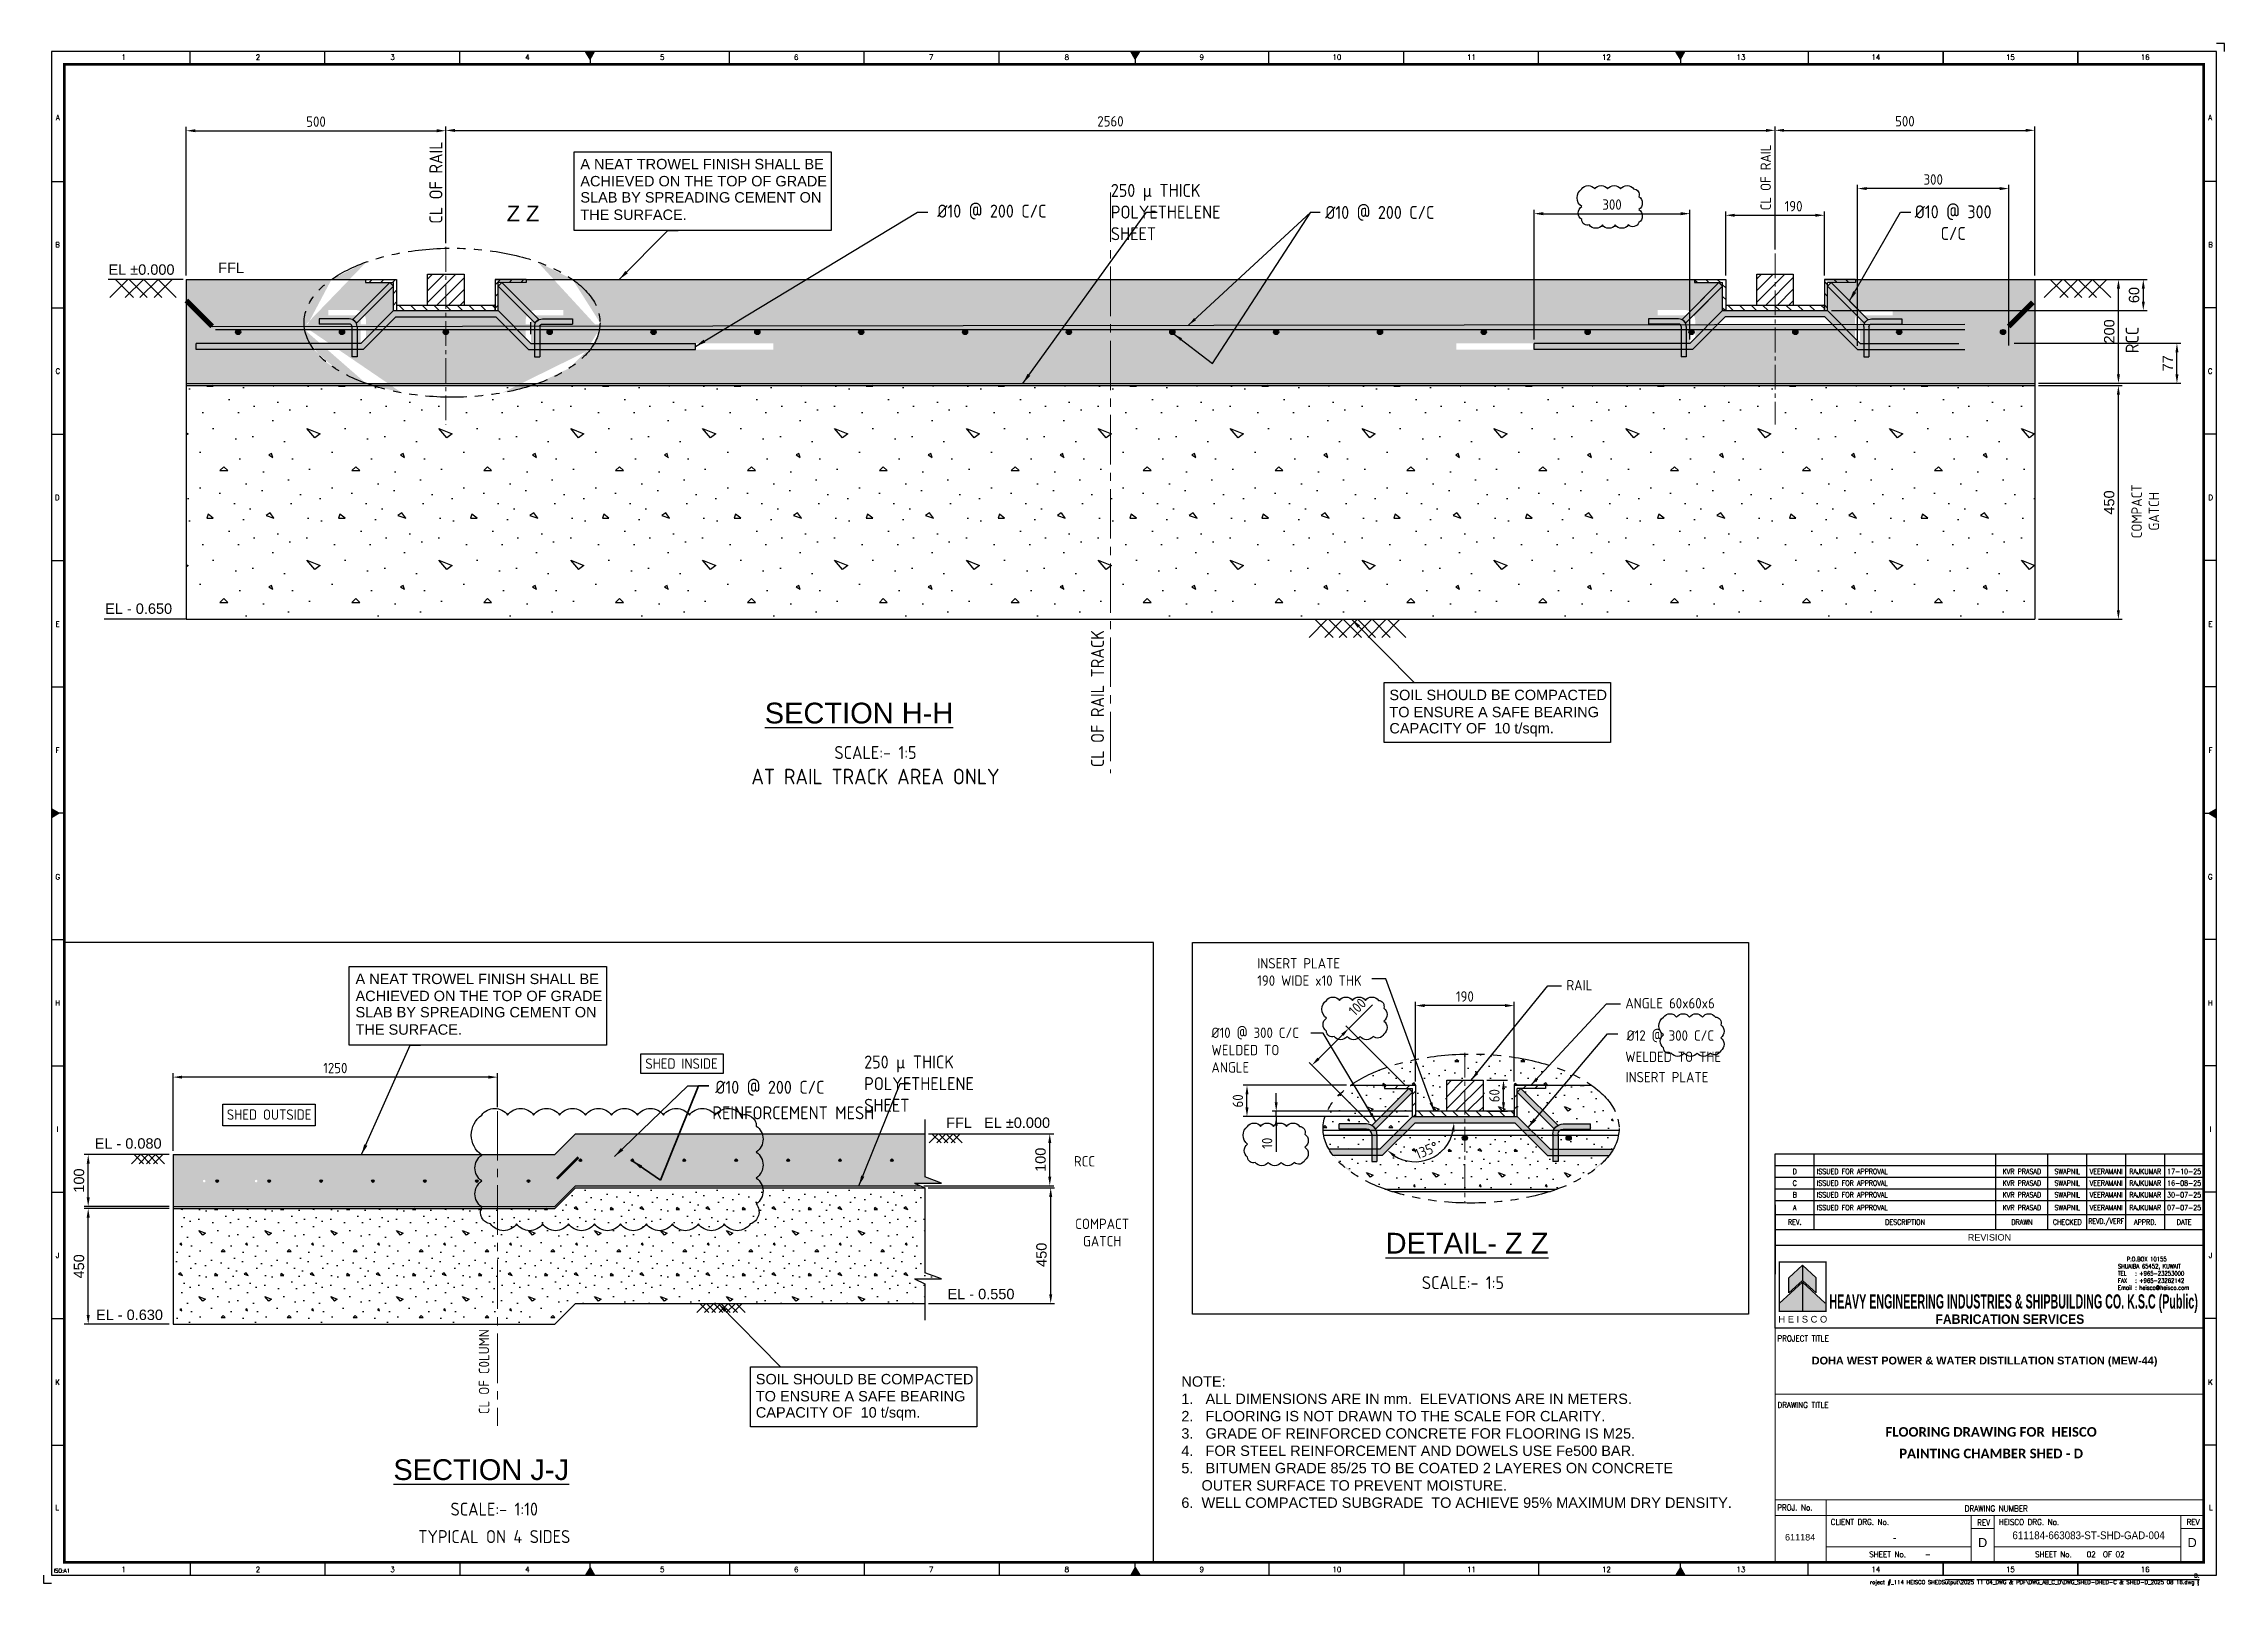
# Model space of a CAD drawing. Header units: millimetres. Extents: x -66 to 3621, y -1 to 3307.
# Drawn here: x 941 to 1781, y -1 to 593 of the extents above; entities that cross this region are included whole.
import ezdxf
from ezdxf.enums import TextEntityAlignment as Align

# ---------------------------------------------------------------- set-up
doc = ezdxf.new("R2010")
doc.units = ezdxf.units.MM
doc.linetypes.add('CENTER2', pattern=[28.575, 19.05, -3.175, 3.175, -3.175])
doc.linetypes.add('PHANTOM2', pattern=[31.75, 15.875, -3.175, 3.175, -3.175, 3.175, -3.175])
for name, color, linetype in [('BORDER', 6, 'Continuous'), ('HEISCO', 7, 'Continuous'), ('TABLE', 4, 'Continuous')]:
    doc.layers.add(name, color=color, linetype=linetype)
doc.styles.add('ACISOTS', font='isocp.shx')
doc.styles.add('arial', font='arial.ttf')
doc.styles.add('HEISCO', font='ariblk.ttf')
doc.styles.add('HEISCO.', font='arial.ttf')
doc.styles.add('LOGO', font='ROMANS.SHX')
doc.styles.add('ROMANS', font='romans.shx', dxfattribs={"width": 0.8})
doc.styles.get("Standard").update_dxf_attribs({"font": 'arial.ttf'})
doc.dimstyles.new('ISO-25', dxfattribs={"dimtxt": 4, "dimasz": 3.5, "dimexe": 1.5, "dimexo": 1.5, "dimgap": 1.5, "dimtad": 1, "dimtxsty": 'Standard', "dimcen": 0, "dimadec": 0, "dimazin": 0, "dimtfac": 1, "dimtmove": 0, "dimatfit": 3, "dimfxl": 1, "dimarcsym": 0})
pattern_1 = [(45, (12378.6704, -8678.9114), (-2.245064, 2.245064), [])]
pattern_2 = [(135, (-41.1718, -22091.7652), (-2.24506403, -2.24506403), [])]

# ---------------------------------------------------------------- blocks, each defined once
blk = doc.blocks.new('A1B')
at = {"layer": 'BORDER', "color": 1}
for p, q in [((56.44, 585), (56.44, 590)), ((56.44, 585), (56.44, 590)), ((108.38, 585), (108.38, 590)), ((108.38, 585), (108.38, 590)), ((160.31, 585), (160.31, 590)), ((160.31, 585), (160.31, 590)), ((264.19, 585), (264.19, 590)), ((316.12, 585), (316.12, 590)), ((368.06, 585), (368.06, 590)), ((471.94, 585), (471.94, 590)), ((523.88, 585), (523.88, 590)), ((575.81, 585), (575.81, 590)), ((679.69, 590), (679.69, 585)), ((731.63, 590), (731.63, 585)), ((731.63, 585), (731.63, 590)), ((731.63, 590), (731.63, 585)), ((783.56, 590), (783.56, 585)), ((783.56, 585), (783.56, 590)), ((3, 539.83), (8, 539.83)), ((837, 539.83), (832, 539.83)), ((3, 491.17), (8, 491.17)), ((837, 491.17), (832, 491.17)), ((3, 442.5), (8, 442.5)), ((837, 442.5), (832, 442.5)), ((3, 393.84), (8, 393.84)), ((837, 393.84), (832, 393.84)), ((3, 345.17), (8, 345.17)), ((837, 345.17), (832, 345.17)), ((3, 247.84), (8, 247.84)), ((837, 247.84), (832, 247.84)), ((3, 199.17), (8, 199.17)), ((837, 199.17), (832, 199.17)), ((3, 150.51), (8, 150.51)), ((837, 150.51), (832, 150.51)), ((3, 101.84), (8, 101.84)), ((837, 101.84), (832, 101.84)), ((3, 53.17), (8, 53.17)), ((837, 53.17), (832, 53.17)), ((56.44, 8), (56.44, 3)), ((108.38, 8), (108.38, 3)), ((160.31, 8), (160.31, 3)), ((264.19, 8), (264.19, 3)), ((316.12, 8), (316.12, 3)), ((368.06, 8), (368.06, 3)), ((471.94, 8), (471.94, 3)), ((523.88, 8), (523.88, 3)), ((575.81, 8), (575.81, 3)), ((679.69, 3), (679.69, 8)), ((731.63, 3), (731.63, 8)), ((731.63, 8), (731.63, 3)), ((731.63, 3), (731.63, 8)), ((783.56, 3), (783.56, 8)), ((783.56, 8), (783.56, 3))]:
    blk.add_line(p, q, dxfattribs=at)
at = {"layer": 'BORDER'}
for p, q in [((210.5, 587), (208.77, 590)), ((210.5, 590), (210.5, 585)), ((210.5, 587), (212.23, 590)), ((420.5, 587), (418.77, 590)), ((420.5, 590), (420.5, 585)), ((420.5, 587), (422.23, 590)), ((630.5, 587), (628.77, 590)), ((630.5, 590), (630.5, 585)), ((630.5, 587), (632.23, 590)), ((210.5, 588), (210.5, 585)), ((210.5, 588), (210.5, 585)), ((420.5, 588), (420.5, 585)), ((6, 296.5), (3, 298.23)), ((8, 296.5), (3, 296.5)), ((6, 296.5), (3, 294.77)), ((832, 296.5), (837, 296.5)), ((834, 296.5), (837, 298.23)), ((834, 296.5), (837, 294.77)), ((210.5, 6), (208.77, 3)), ((210.5, 5), (210.5, 8)), ((210.5, 5), (210.5, 8)), ((210.5, 3), (210.5, 8)), ((210.5, 6), (212.23, 3)), ((420.5, 6), (418.77, 3)), ((420.5, 5), (420.5, 8)), ((420.5, 3), (420.5, 8)), ((420.5, 6), (422.23, 3)), ((630.5, 6), (628.77, 3)), ((630.5, 3), (630.5, 8)), ((630.5, 6), (632.23, 3))]:
    blk.add_line(p, q, dxfattribs=at)
blk.add_lwpolyline([(837, 3), (837, 590), (3, 590), (3, 3)], close=True, dxfattribs=at)
at = {"layer": 'BORDER', "color": 1}
for points in [[(840, 590), (840, 593), (837, 593)], [(0, 3), (0, 0), (3, 0)]]:
    blk.add_lwpolyline(points, dxfattribs=at)
at = {"layer": 'BORDER', "const_width": 1}
blk.add_lwpolyline([(8, 8), (832, 8), (832, 585), (8, 585)], close=True, dxfattribs=at)
at = {"layer": 'BORDER'}
for points in [[(212.23, 590), (208.77, 590), (210.5, 587)], [(422.23, 590), (418.77, 590), (420.5, 587)], [(632.23, 590), (628.77, 590), (630.5, 587)], [(3, 298.23), (3, 294.77), (6, 296.5)], [(837, 298.23), (837, 294.77), (834, 296.5)], [(212.23, 3), (208.77, 3), (210.5, 6)], [(422.23, 3), (418.77, 3), (420.5, 6)], [(632.23, 3), (628.77, 3), (630.5, 6)]]:
    blk.add_solid(points, dxfattribs=at)
at = {"color": 11, "insert": (830.38, 1.34), "char_height": 1.5, "width": 401.355, "attachment_point": 6, "style": 'ROMANS'}
blk.add_mtext('{\\W1;\\C1;D:\\Project #_114 HEISCO SHEDS\\Output\\2025 11 04_DWG & PDF\\DWG_AB_C_D\\DWG_SHED-D\\SHED-C & SHED-D_2025 08 16.dwg }', dxfattribs=at)
at = {"layer": 'BORDER', "color": 1, "style": 'ROMANS'}
for s, height, p in [('1', 2, (30.81, 586.75)), ('2', 2, (82.56, 586.75)), ('3', 2, (134.41, 586.75)), ('4', 2, (186.37, 586.75)), ('5', 2, (238.32, 586.75)), ('6', 2, (289.89, 586.75)), ('7', 2, (341.88, 586.75)), ('8', 2, (394.13, 586.75)), ('9', 2, (446.1, 586.75)), ('10', 2, (498.13, 586.75)), ('11', 2, (549.97, 586.75)), ('12', 2, (601.96, 586.75)), ('13', 2, (653.79, 586.75)), ('14', 2, (705.77, 586.75)), ('15', 2, (757.56, 586.75)), ('16', 2, (809.48, 586.75)), ('A', 2, (5.48, 563.52)), ('A', 2, (834.52, 563.52)), ('B', 2, (5.35, 514.55)), ('B', 2, (834.65, 514.55)), ('C', 2, (5.49, 465.84)), ('C', 2, (834.51, 465.84)), ('D', 2, (5.25, 417.17)), ('D', 2, (834.75, 417.17)), ('E', 2, (5.39, 368.4)), ('E', 2, (834.61, 368.4)), ('F', 2, (5.34, 319.81)), ('F', 2, (834.66, 319.81)), ('G', 2, (5.44, 271.07)), ('G', 2, (834.56, 271.07)), ('H', 2, (5.43, 222.46)), ('H', 2, (834.57, 222.46)), ('I', 2, (5.31, 173.82)), ('I', 2, (834.69, 173.82)), ('J', 2, (5.33, 125.23)), ('J', 2, (834.67, 125.23)), ('K', 2, (5.38, 76.36)), ('K', 2, (834.62, 76.36)), ('L', 2, (5.2, 28.07)), ('L', 2, (834.8, 28.07)), ('ISO:A1', 1.5, (7.03, 4)), ('1', 2, (30.81, 4.25)), ('2', 2, (82.56, 4.25)), ('3', 2, (134.41, 4.25)), ('4', 2, (186.37, 4.25)), ('5', 2, (238.32, 4.25)), ('6', 2, (289.89, 4.25)), ('7', 2, (341.88, 4.25)), ('8', 2, (394.13, 4.25)), ('9', 2, (446.1, 4.25)), ('10', 2, (498.13, 4.25)), ('11', 2, (549.97, 4.25)), ('12', 2, (601.96, 4.25)), ('13', 2, (653.79, 4.25)), ('14', 2, (705.77, 4.25)), ('15', 2, (757.56, 4.25)), ('16', 2, (809.48, 4.25))]:
    blk.add_text(s, height=height, dxfattribs=at).set_placement(p, align=Align.CENTER)
blk = doc.blocks.new('A$C61D9601B')
at = {"layer": 'HEISCO'}
for color, points in [(34, [(5.84, -8.9), (5.84, -15.38), (11.66, -10.02), (11.66, -3.54)]), (40, [(11.66, -3.54), (11.66, -10.02), (17.48, -15.38), (17.48, -8.9)]), (142, [(1.66, -19.99), (1.66, -23.3), (11.66, -23.3), (11.66, -10.78)]), (138, [(11.66, -10.78), (11.66, -23.3), (21.66, -23.3), (21.66, -19.99)])]:
    blk.add_hatch(color=color, dxfattribs=at).paths.add_polyline_path(points)
blk.add_line((11.66, -10.78), (11.66, -23.3))
blk.add_line((11.66, -10.78), (11.66, -23.3))
at = {"layer": 'HEISCO', "color": 142, "true_color": 0x00a8e1}
blk.add_line((11.66, -10.78), (1.66, -19.99), dxfattribs=at)
at = {"layer": 'HEISCO', "color": 138, "true_color": 0x004961}
for q in [(11.66, -23.3), (21.38, -19.73), (11.66, -23.3)]:
    blk.add_line((11.66, -10.78), q, dxfattribs=at)
at = {"layer": 'HEISCO', "color": 142, "true_color": 0x00a8e1, "const_width": 0.559}
blk.add_lwpolyline([(21.66, -23.3), (21.66, -2.17), (1.66, -2.17), (1.66, -23.3)], close=True, dxfattribs=at)
at = {"layer": 'HEISCO', "color": 34, "true_color": 0xa85400}
blk.add_lwpolyline([(5.84, -8.9), (11.66, -3.54), (11.66, -10.02), (5.84, -15.38)], close=True, dxfattribs=at)
at = {"layer": 'HEISCO', "color": 40, "true_color": 0xffc038}
blk.add_lwpolyline([(17.48, -8.9), (11.66, -3.54), (11.66, -10.02), (17.48, -15.38)], close=True, dxfattribs=at)
at = {"layer": 'HEISCO', "color": 7, "linetype": 'Continuous', "style": 'HEISCO.'}
blk.add_text('H E I S C O', height=2.8666, dxfattribs=at).set_placement((11.77, -26.65), align=Align.MIDDLE_CENTER)
blk = doc.blocks.new('165-HEISCO')
at = {"layer": 'HEISCO', "color": 6}
blk.add_lwpolyline([(0, 32), (165, 32), (165, 0), (0, 0)], close=True, dxfattribs=at)
at = {"layer": 'HEISCO', "xscale": 0.9, "yscale": 0.9, "zscale": 0.9}
blk.add_blockref('A$C61D9601B', (0.03, 27.46), dxfattribs=at)
at = {"layer": 'HEISCO', "color": 7, "linetype": 'ByBlock', "style": 'HEISCO', "width": 0.471616}
blk.add_text('HEAVY ENGINEERING INDUSTRIES & SHIPBUILDING CO. K.S.C (Public)', height=5.5, dxfattribs=at).set_placement((20.87, 7.57), (162.79, 7.57), align=Align.FIT)
at = {"layer": 'HEISCO', "color": 7, "linetype": 'ByBlock', "style": 'HEISCO', "width": 0.8}
blk.add_text('FABRICATION SERVICES', height=3.6667, dxfattribs=at).set_placement((90.37, 3.51), align=Align.MIDDLE_CENTER)
at = {"layer": 'HEISCO', "color": 3, "insert": (131.98, 27.45), "char_height": 1.65, "width": 30.9183, "attachment_point": 1, "style": 'LOGO'}
blk.add_mtext('\\pxsm1,ql;   {\\W0.9;P.O.BOX 10155\\P\\pt3,4;SHUAIBA 65452, KUWAIT \\P\\pt4;TEL^I: +965-23253000 \\PFAX^I: +965-23262142 \\PEmail^I: heisco@heisco.com}', dxfattribs=at)
blk = doc.blocks.new('*T6018')
at = {"layer": 'TABLE', "color": 4}
for p, q in [((0, 35.16), (165, 35.16)), ((0, 0), (0, 35.16)), ((15, 6), (15, 35.16)), ((85, 6), (85, 35.16)), ((105, 6), (105, 35.16)), ((120, 6), (120, 35.16)), ((135, 6), (135, 35.16)), ((150, 6), (150, 35.16)), ((165, 0), (165, 35.16)), ((0, 11.77), (165, 11.77)), ((0, 6), (15, 6)), ((0, 0), (165, 0))]:
    blk.add_line(p, q, dxfattribs=at)
at = {"layer": 'TABLE', "color": 8}
for p, q in [((0, 30.66), (165, 30.66)), ((0, 26.16), (165, 26.16)), ((0, 21.66), (165, 21.66)), ((0, 17.16), (165, 17.16))]:
    blk.add_line(p, q, dxfattribs=at)
at = {"layer": 'TABLE', "color": 0, "lineweight": -2}
blk.add_line((15, 6), (165, 6), dxfattribs=at)
at = {"layer": 'TABLE', "color": 7}
for s, insert, char_height, width, attachment_point, style in [('D', (7.5, 28.41), 2, 13, 5, 'ROMANS'), ('ISSUED FOR APPROVAL', (16, 28.41), 2, 68, 4, 'ROMANS'), ('KVR PRASAD', (95, 28.41), 2, 18, 5, 'ROMANS'), ('SWAPNIL', (112.5, 28.41), 2, 13, 5, 'ROMANS'), ('VEERAMANI', (127.5, 28.41), 2, 13, 5, 'ROMANS'), ('RAJKUMAR', (142.5, 28.41), 2, 13, 5, 'ROMANS'), ('17-10-25', (157.5, 28.41), 2, 13, 5, 'ROMANS'), ('C', (7.5, 23.91), 2, 13, 5, 'ROMANS'), ('B', (7.5, 19.41), 2, 13, 5, 'ROMANS'), ('ISSUED FOR APPROVAL', (16, 23.91), 2, 68, 4, 'ROMANS'), ('ISSUED FOR APPROVAL', (16, 19.41), 2, 68, 4, 'ROMANS'), ('KVR PRASAD', (95, 23.91), 2, 18, 5, 'ROMANS'), ('KVR PRASAD', (95, 19.41), 2, 18, 5, 'ROMANS'), ('SWAPNIL', (112.5, 23.91), 2, 13, 5, 'ROMANS'), ('SWAPNIL', (112.5, 19.41), 2, 13, 5, 'ROMANS'), ('VEERAMANI', (127.5, 23.91), 2, 13, 5, 'ROMANS'), ('VEERAMANI', (127.5, 19.41), 2, 13, 5, 'ROMANS'), ('RAJKUMAR', (142.5, 23.91), 2, 13, 5, 'ROMANS'), ('RAJKUMAR', (142.5, 19.41), 2, 13, 5, 'ROMANS'), ('30-07-25', (157.5, 19.41), 2, 13, 5, 'ROMANS'), ('16-08-25', (157.5, 23.91), 2, 13, 5, 'ROMANS'), ('{\\W0.9;REV.}', (7.5, 8.89), 2, 13, 5, 'ROMANS'), ('{\\W0.9;DESCRIPTION}', (50, 8.89), 2, 68, 5, 'ROMANS'), ('{\\W0.9;DRAWN}', (95, 8.89), 2, 18, 5, 'ROMANS'), ('{\\W0.9;CHECKED}', (112.5, 8.89), 2, 13, 5, 'ROMANS'), ('{\\W0.7;REVD./VERF}', (127.5, 8.89), 2, 13, 5, 'ROMANS'), ('{\\W0.9;APPRD.}', (142.5, 8.89), 2, 13, 5, 'ROMANS'), ('{\\W0.9;DATE}', (157.5, 8.89), 2, 13, 5, 'ROMANS'), ('{\\C7;REVISION}', (82.5, 3), 2.5, 163, 5, 'arial')]:
    blk.add_mtext(s, dxfattribs=dict(at, insert=insert, char_height=char_height, width=width, attachment_point=attachment_point, style=style))
at = {"layer": 'TABLE', "color": 3, "char_height": 2, "style": 'ROMANS'}
for s, insert, width, attachment_point in [('A', (7.5, 14.46), 13, 5), ('ISSUED FOR APPROVAL', (16, 14.46), 68, 4), ('KVR PRASAD', (95, 14.46), 18, 5), ('SWAPNIL', (112.5, 14.46), 13, 5), ('VEERAMANI', (127.5, 14.46), 13, 5), ('RAJKUMAR', (142.5, 14.46), 13, 5), ('07-07-25', (157.5, 14.46), 13, 5)]:
    blk.add_mtext(s, dxfattribs=dict(at, insert=insert, width=width, attachment_point=attachment_point))
blk = doc.blocks.new('*D6280')
at = {"color": 0, "lineweight": -2}
for p, q in [((1497.33, 193.73), (1505.21, 193.73)), ((1503.71, 185.23), (1503.71, 190.23)), ((1497.33, 181.73), (1505.21, 181.73))]:
    blk.add_line(p, q, dxfattribs=at)
at = {"color": 0}
for points in [[(1504.3, 190.23), (1503.13, 190.23), (1503.71, 193.73)], [(1503.13, 185.23), (1504.3, 185.23), (1503.71, 181.73)]]:
    blk.add_solid(points, dxfattribs=at)
at = {"layer": 'Defpoints', "color": 0}
for p in [(1495.83, 193.73), (1503.71, 193.73), (1495.83, 181.73)]:
    blk.add_point(p, dxfattribs=at)
at = {"color": 0, "insert": (1500.21, 187.73), "char_height": 4, "attachment_point": 5, "rotation": 90, "style": 'ACISOTS'}
blk.add_mtext('60', dxfattribs=at)
blk = doc.blocks.new('*D6281')
at = {"color": 0, "lineweight": -2}
for p, q in [((1416.16, 185.23), (1416.16, 188.73)), ((1468.33, 181.73), (1414.66, 181.73)), ((1467.13, 179.73), (1414.66, 179.73)), ((1416.16, 179.73), (1416.16, 181.73)), ((1416.16, 179.73), (1416.16, 166.12)), ((1416.16, 176.23), (1416.16, 172.73))]:
    blk.add_line(p, q, dxfattribs=at)
at = {"color": 0}
for points in [[(1415.57, 185.23), (1416.74, 185.23), (1416.16, 181.73)], [(1416.74, 176.23), (1415.57, 176.23), (1416.16, 179.73)]]:
    blk.add_solid(points, dxfattribs=at)
at = {"layer": 'Defpoints', "color": 0}
for p in [(1416.16, 181.73), (1468.63, 179.73), (1469.83, 181.73)]:
    blk.add_point(p, dxfattribs=at)
at = {"color": 0, "insert": (1412.66, 169.43), "char_height": 4, "attachment_point": 5, "rotation": 90, "style": 'ACISOTS'}
blk.add_mtext('10', dxfattribs=at)
blk = doc.blocks.new('*D6282')
at = {"color": 0, "lineweight": -2}
for p, q in [((1469.83, 193.23), (1469.83, 223.94)), ((1504.33, 222.44), (1473.33, 222.44)), ((1507.83, 193.23), (1507.83, 223.94))]:
    blk.add_line(p, q, dxfattribs=at)
at = {"color": 0}
for points in [[(1473.33, 223.02), (1473.33, 221.86), (1469.83, 222.44)], [(1504.33, 221.86), (1504.33, 223.02), (1507.83, 222.44)]]:
    blk.add_solid(points, dxfattribs=at)
at = {"layer": 'Defpoints', "color": 0}
for p in [(1469.83, 222.44), (1469.83, 191.73), (1507.83, 191.73)]:
    blk.add_point(p, dxfattribs=at)
at = {"color": 0, "insert": (1488.83, 225.94), "char_height": 4, "attachment_point": 5, "style": 'ACISOTS'}
blk.add_mtext('190', dxfattribs=at)
blk = doc.blocks.new('A$7E9A9111A30353')
for p, q in [((0, 26.78), (1.41, 28.19)), ((0, 26.78), (14.14, 12.63)), ((1.41, 28.19), (15.56, 14.05)), ((13.68, 10.51), (13.68, 0)), ((14.14, 12.63), (15.56, 14.05)), ((15.68, 10.51), (15.68, 0)), ((17.68, 14.51), (28.17, 14.51)), ((17.68, 12.51), (28.19, 12.51)), ((28.17, 12.51), (28.17, 14.51)), ((15.68, 0), (13.68, 0))]:
    blk.add_line(p, q)
at = {"extrusion": (0, 0, -1)}
for radius in [4, 2]:
    blk.add_arc((-17.68, 10.51), radius, 0, 90, dxfattribs=at)
blk = doc.blocks.new('*D6284')
at = {"color": 0, "lineweight": -2}
for p, q in [((1443.28, 191.73), (1403.4, 191.73)), ((1404.9, 183.23), (1404.9, 188.23)), ((1467.13, 179.73), (1403.4, 179.73))]:
    blk.add_line(p, q, dxfattribs=at)
at = {"color": 0}
for points in [[(1405.49, 188.23), (1404.32, 188.23), (1404.9, 191.73)], [(1404.32, 183.23), (1405.49, 183.23), (1404.9, 179.73)]]:
    blk.add_solid(points, dxfattribs=at)
at = {"layer": 'Defpoints', "color": 0}
for p in [(1404.9, 191.73), (1444.78, 191.73), (1468.63, 179.73)]:
    blk.add_point(p, dxfattribs=at)
at = {"color": 0, "insert": (1401.4, 185.73), "char_height": 4, "attachment_point": 5, "rotation": 90, "style": 'ACISOTS'}
blk.add_mtext('60', dxfattribs=at)
blk = doc.blocks.new('*D6285')
at = {"color": 0, "lineweight": -2}
for p, q in [((1444.1, 213.64), (1453.23, 222.76)), ((1432.43, 201.97), (1441.63, 211.16)), ((1466.15, 191.59), (1443.04, 214.7)), ((1452.01, 177.45), (1428.9, 200.56))]:
    blk.add_line(p, q, dxfattribs=at)
at = {"color": 0}
for points in [[(1442.04, 210.75), (1441.21, 211.58), (1444.1, 213.64)], [(1432.02, 202.38), (1432.85, 201.56), (1429.96, 199.5)]]:
    blk.add_solid(points, dxfattribs=at)
at = {"layer": 'Defpoints', "color": 0}
for p in [(1444.1, 213.64), (1467.21, 190.53), (1453.07, 176.39)]:
    blk.add_point(p, dxfattribs=at)
at = {"color": 0, "insert": (1447.43, 221.91), "char_height": 4, "attachment_point": 5, "rotation": 45, "style": 'ACISOTS'}
blk.add_mtext('100', dxfattribs=at)
blk = doc.blocks.new('*D6286')
at = {"color": 0, "lineweight": -2}
blk.add_arc((1469.62, 177.33), 15.04, 238.36229, 346.63771, dxfattribs=at)
at = {"color": 0}
for points in [[(1484.84, 173.78), (1483.68, 173.92), (1484.66, 177.33)], [(1462.09, 164.98), (1461.37, 164.06), (1458.99, 166.69)]]:
    blk.add_solid(points, dxfattribs=at)
at = {"layer": 'Defpoints', "color": 0}
for p in [(1469.62, 177.33), (1469.62, 177.33), (1508.03, 177.33), (1457.02, 164.73), (1469.62, 162.29)]:
    blk.add_point(p, dxfattribs=at)
at = {"color": 0, "insert": (1474.04, 166.66), "char_height": 4, "attachment_point": 5, "rotation": 22.5, "style": 'ACISOTS'}
blk.add_mtext('135%%d', dxfattribs=at)
blk = doc.blocks.new('*D6298')
at = {"color": 0, "lineweight": -2}
for p, q in [((989.74, 165.04), (957.06, 165.04)), ((958.56, 148.54), (958.56, 161.54)), ((989.74, 145.04), (957.06, 145.04))]:
    blk.add_line(p, q, dxfattribs=at)
at = {"color": 0}
for points in [[(959.14, 161.54), (957.98, 161.54), (958.56, 165.04)], [(957.98, 148.54), (959.14, 148.54), (958.56, 145.04)]]:
    blk.add_solid(points, dxfattribs=at)
at = {"layer": 'Defpoints', "color": 0}
for p in [(958.56, 165.04), (991.24, 165.04), (991.24, 145.04)]:
    blk.add_point(p, dxfattribs=at)
at = {"color": 0, "insert": (955.02, 155.04), "char_height": 4, "attachment_point": 5, "rotation": 90}
blk.add_mtext('100', dxfattribs=at)
blk = doc.blocks.new('*D6299')
at = {"color": 0, "lineweight": -2}
for p, q in [((991.24, 166.54), (991.24, 196.38)), ((1112.74, 194.88), (994.74, 194.88)), ((1116.24, 183.3), (1116.24, 196.38))]:
    blk.add_line(p, q, dxfattribs=at)
at = {"color": 0}
for points in [[(994.74, 195.46), (994.74, 194.29), (991.24, 194.88)], [(1112.74, 194.29), (1112.74, 195.46), (1116.24, 194.88)]]:
    blk.add_solid(points, dxfattribs=at)
at = {"layer": 'Defpoints', "color": 0}
for p in [(991.24, 194.88), (1116.24, 181.8), (991.24, 165.04)]:
    blk.add_point(p, dxfattribs=at)
at = {"color": 0, "insert": (1053.74, 198.38), "char_height": 4, "attachment_point": 5, "style": 'ACISOTS'}
blk.add_mtext('1250', dxfattribs=at)
blk = doc.blocks.new('*D6300')
at = {"color": 0, "lineweight": -2}
for p, q in [((989.74, 144.26), (957.06, 144.26)), ((958.56, 103.2), (958.56, 140.76)), ((989.74, 99.7), (957.06, 99.7))]:
    blk.add_line(p, q, dxfattribs=at)
at = {"color": 0}
for points in [[(959.14, 140.76), (957.97, 140.76), (958.56, 144.26)], [(957.97, 103.2), (959.14, 103.2), (958.56, 99.7)]]:
    blk.add_solid(points, dxfattribs=at)
at = {"layer": 'Defpoints', "color": 0}
for p in [(958.56, 144.26), (991.24, 144.26), (991.24, 99.7)]:
    blk.add_point(p, dxfattribs=at)
at = {"color": 0, "insert": (955.01, 121.98), "char_height": 4, "attachment_point": 5, "rotation": 90}
blk.add_mtext('450', dxfattribs=at)
blk = doc.blocks.new('*D6301')
at = {"color": 0, "lineweight": -2}
for p, q in [((1282.27, 173.04), (1330.44, 173.04)), ((1328.94, 156.54), (1328.94, 169.54)), ((1280.47, 153.04), (1330.44, 153.04))]:
    blk.add_line(p, q, dxfattribs=at)
at = {"color": 0}
for points in [[(1329.52, 169.54), (1328.35, 169.54), (1328.94, 173.04)], [(1328.35, 156.54), (1329.52, 156.54), (1328.94, 153.04)]]:
    blk.add_solid(points, dxfattribs=at)
at = {"layer": 'Defpoints', "color": 0}
for p in [(1280.77, 173.04), (1328.94, 173.04), (1278.97, 153.04)]:
    blk.add_point(p, dxfattribs=at)
at = {"color": 0, "insert": (1325.39, 163.04), "char_height": 4, "attachment_point": 5, "rotation": 90}
blk.add_mtext('100', dxfattribs=at)
blk = doc.blocks.new('*D6302')
at = {"color": 0, "lineweight": -2}
for p, q in [((1282.11, 152.26), (1330.8, 152.26)), ((1329.3, 111.2), (1329.3, 148.76)), ((1282.27, 107.7), (1330.8, 107.7))]:
    blk.add_line(p, q, dxfattribs=at)
at = {"color": 0}
for points in [[(1329.88, 148.76), (1328.72, 148.76), (1329.3, 152.26)], [(1328.72, 111.2), (1329.88, 111.2), (1329.3, 107.7)]]:
    blk.add_solid(points, dxfattribs=at)
at = {"layer": 'Defpoints', "color": 0}
for p in [(1280.61, 152.26), (1329.3, 152.26), (1280.77, 107.7)]:
    blk.add_point(p, dxfattribs=at)
at = {"color": 0, "insert": (1325.76, 126.44), "char_height": 4, "attachment_point": 5, "rotation": 90}
blk.add_mtext('450', dxfattribs=at)
blk = doc.blocks.new('*D6323')
at = {"color": 0, "lineweight": -2}
for p, q in [((1096.31, 516.16), (1096.31, 561.07)), ((1099.81, 559.57), (1604.81, 559.57)), ((1608.31, 513.67), (1608.31, 561.07))]:
    blk.add_line(p, q, dxfattribs=at)
at = {"color": 0}
for points in [[(1099.81, 560.15), (1099.81, 558.98), (1096.31, 559.57)], [(1604.81, 558.98), (1604.81, 560.15), (1608.31, 559.57)]]:
    blk.add_solid(points, dxfattribs=at)
at = {"layer": 'Defpoints', "color": 0}
for p in [(1608.31, 559.57), (1096.31, 514.66), (1608.31, 512.17)]:
    blk.add_point(p, dxfattribs=at)
at = {"color": 0, "insert": (1352.31, 563.07), "char_height": 4, "attachment_point": 5, "style": 'ACISOTS'}
blk.add_mtext('2560 ', dxfattribs=at)
blk = doc.blocks.new('*D6324')
at = {"color": 0, "lineweight": -2}
for p, q in [((1709.81, 502.14), (1742.08, 502.14)), ((1740.58, 465.64), (1740.58, 498.64)), ((1709.81, 462.14), (1742.08, 462.14))]:
    blk.add_line(p, q, dxfattribs=at)
at = {"color": 0}
for points in [[(1741.16, 498.64), (1739.99, 498.64), (1740.58, 502.14)], [(1739.99, 465.64), (1741.16, 465.64), (1740.58, 462.14)]]:
    blk.add_solid(points, dxfattribs=at)
at = {"layer": 'Defpoints', "color": 0}
for p in [(1708.31, 502.14), (1740.58, 502.14), (1708.31, 462.14)]:
    blk.add_point(p, dxfattribs=at)
at = {"color": 0, "insert": (1737.04, 482.14), "char_height": 4, "attachment_point": 5, "rotation": 90}
blk.add_mtext('200', dxfattribs=at)
blk = doc.blocks.new('*D6325')
at = {"color": 0, "lineweight": -2}
for p, q in [((1515.51, 479.04), (1515.51, 528.99)), ((1519.01, 527.49), (1572.01, 527.49)), ((1575.51, 479.04), (1575.51, 528.99))]:
    blk.add_line(p, q, dxfattribs=at)
at = {"color": 0}
for points in [[(1519.01, 528.08), (1519.01, 526.91), (1515.51, 527.49)], [(1572.01, 526.91), (1572.01, 528.08), (1575.51, 527.49)]]:
    blk.add_solid(points, dxfattribs=at)
at = {"layer": 'Defpoints', "color": 0}
for p in [(1575.51, 527.49), (1515.51, 477.54), (1575.51, 477.54)]:
    blk.add_point(p, dxfattribs=at)
at = {"color": 0, "insert": (1545.51, 530.99), "char_height": 4, "attachment_point": 5, "style": 'ACISOTS'}
blk.add_mtext('300', dxfattribs=at)
blk = doc.blocks.new('*D6326')
at = {"color": 0, "lineweight": -2}
for p, q in [((1589.31, 503.64), (1589.31, 528.37)), ((1592.81, 526.87), (1623.81, 526.87)), ((1627.31, 503.64), (1627.31, 528.37))]:
    blk.add_line(p, q, dxfattribs=at)
at = {"color": 0}
for points in [[(1592.81, 527.46), (1592.81, 526.29), (1589.31, 526.87)], [(1623.81, 526.29), (1623.81, 527.46), (1627.31, 526.87)]]:
    blk.add_solid(points, dxfattribs=at)
at = {"layer": 'Defpoints', "color": 0}
for p in [(1627.31, 526.87), (1589.31, 502.14), (1627.31, 502.14)]:
    blk.add_point(p, dxfattribs=at)
at = {"color": 0, "insert": (1615.44, 530.37), "char_height": 4, "attachment_point": 5, "style": 'ACISOTS'}
blk.add_mtext('190', dxfattribs=at)
blk = doc.blocks.new('*D6327')
at = {"color": 0, "lineweight": -2}
for p, q in [((996.31, 503.64), (996.31, 560.94)), ((999.81, 559.44), (1092.81, 559.44)), ((1096.31, 516.16), (1096.31, 560.94))]:
    blk.add_line(p, q, dxfattribs=at)
at = {"color": 0}
for points in [[(999.81, 560.03), (999.81, 558.86), (996.31, 559.44)], [(1092.81, 558.86), (1092.81, 560.03), (1096.31, 559.44)]]:
    blk.add_solid(points, dxfattribs=at)
at = {"layer": 'Defpoints', "color": 0}
for p in [(1096.31, 559.44), (1096.31, 514.66), (996.31, 502.14)]:
    blk.add_point(p, dxfattribs=at)
at = {"color": 0, "insert": (1046.31, 562.94), "char_height": 4, "attachment_point": 5, "style": 'ACISOTS'}
blk.add_mtext('500', dxfattribs=at)
blk = doc.blocks.new('*D6328')
at = {"color": 0, "lineweight": -2}
for p, q in [((1608.31, 513.67), (1608.31, 561.09)), ((1611.81, 559.59), (1704.81, 559.59)), ((1708.31, 503.64), (1708.31, 561.09))]:
    blk.add_line(p, q, dxfattribs=at)
at = {"color": 0}
for points in [[(1611.81, 560.17), (1611.81, 559.01), (1608.31, 559.59)], [(1704.81, 559.01), (1704.81, 560.17), (1708.31, 559.59)]]:
    blk.add_solid(points, dxfattribs=at)
at = {"layer": 'Defpoints', "color": 0}
for p in [(1708.31, 559.59), (1608.31, 512.17), (1708.31, 502.14)]:
    blk.add_point(p, dxfattribs=at)
at = {"color": 0, "insert": (1658.31, 563.09), "char_height": 4, "attachment_point": 5, "style": 'ACISOTS'}
blk.add_mtext('500', dxfattribs=at)
blk = doc.blocks.new('*D6329')
at = {"color": 0, "lineweight": -2}
for p, q in [((1640.12, 476.64), (1640.12, 538.66)), ((1698.35, 476.68), (1698.35, 538.66)), ((1694.85, 537.16), (1643.62, 537.16))]:
    blk.add_line(p, q, dxfattribs=at)
at = {"color": 0}
for points in [[(1643.62, 537.74), (1643.62, 536.58), (1640.12, 537.16)], [(1694.85, 536.58), (1694.85, 537.74), (1698.35, 537.16)]]:
    blk.add_solid(points, dxfattribs=at)
at = {"layer": 'Defpoints', "color": 0}
for p in [(1640.12, 537.16), (1640.12, 475.14), (1698.35, 475.18)]:
    blk.add_point(p, dxfattribs=at)
at = {"color": 0, "insert": (1669.23, 540.66), "char_height": 4, "attachment_point": 5, "style": 'ACISOTS'}
blk.add_mtext('300', dxfattribs=at)
blk = doc.blocks.new('*D6332')
at = {"color": 0, "lineweight": -2}
for p, q in [((1709.81, 461.24), (1742.05, 461.24)), ((1740.55, 374.74), (1740.55, 457.74)), ((1709.81, 371.24), (1742.05, 371.24))]:
    blk.add_line(p, q, dxfattribs=at)
at = {"color": 0}
for points in [[(1741.14, 457.74), (1739.97, 457.74), (1740.55, 461.24)], [(1739.97, 374.74), (1741.14, 374.74), (1740.55, 371.24)]]:
    blk.add_solid(points, dxfattribs=at)
at = {"layer": 'Defpoints', "color": 0}
for p in [(1708.31, 461.24), (1740.55, 461.24), (1708.31, 371.24)]:
    blk.add_point(p, dxfattribs=at)
at = {"color": 0, "insert": (1737.01, 416.24), "char_height": 4, "attachment_point": 5, "rotation": 90}
blk.add_mtext('450', dxfattribs=at)
blk = doc.blocks.new('*D6334')
at = {"color": 0, "lineweight": -2}
for p, q in [((1700.37, 477.55), (1764.6, 477.55)), ((1763.1, 465.64), (1763.1, 474.05)), ((1709.81, 462.14), (1764.6, 462.14))]:
    blk.add_line(p, q, dxfattribs=at)
at = {"color": 0}
for points in [[(1763.69, 474.05), (1762.52, 474.05), (1763.1, 477.55)], [(1762.52, 465.64), (1763.69, 465.64), (1763.1, 462.14)]]:
    blk.add_solid(points, dxfattribs=at)
at = {"layer": 'Defpoints', "color": 0}
for p in [(1698.87, 477.55), (1763.1, 477.55), (1708.31, 462.14)]:
    blk.add_point(p, dxfattribs=at)
at = {"color": 0, "insert": (1759.6, 469.84), "char_height": 4, "attachment_point": 5, "rotation": 90}
blk.add_mtext('77', dxfattribs=at)
blk = doc.blocks.new('*D6335')
at = {"color": 0, "lineweight": -2}
for p, q in [((1628.81, 502.14), (1751.65, 502.14)), ((1750.15, 498.64), (1750.15, 493.64)), ((1630.01, 490.14), (1751.65, 490.14))]:
    blk.add_line(p, q, dxfattribs=at)
at = {"color": 0}
for points in [[(1750.74, 498.64), (1749.57, 498.64), (1750.15, 502.14)], [(1749.57, 493.64), (1750.74, 493.64), (1750.15, 490.14)]]:
    blk.add_solid(points, dxfattribs=at)
at = {"layer": 'Defpoints', "color": 0}
for p in [(1627.31, 502.14), (1628.51, 490.14), (1750.15, 490.14)]:
    blk.add_point(p, dxfattribs=at)
at = {"color": 0, "insert": (1746.61, 496.14), "char_height": 4, "attachment_point": 5, "rotation": 90}
blk.add_mtext('60', dxfattribs=at)
blk = doc.blocks.new('A$7E9AE118329B')
at = {"transparency": 33554687}
h = blk.add_hatch(color=256, dxfattribs=at)
h.dxf.hatch_style = 1
h.paths.add_polyline_path([(7.78, 7.21), (0.71, 14.29), (0, 13.58), (7.07, 6.51)])
h.paths.add_polyline_path([(14.29, 6.3), (14.29, 7.3), (8.49, 7.3, 0.414214), (6.99, 5.8), (6.99, 0), (7.99, 0), (7.99, 5.8, -0.414214), (8.49, 6.3)])
for p, q in [((0.71, 14.29), (0, 13.58)), ((7.07, 6.51), (0, 13.58)), ((7.78, 7.21), (0.71, 14.29)), ((6.99, 5.8), (6.99, 0)), ((7.78, 7.21), (7.07, 6.51)), ((7.99, 5.8), (7.99, 0)), ((8.49, 7.3), (14.29, 7.3)), ((8.49, 6.3), (14.29, 6.3)), ((14.29, 7.3), (14.29, 6.3)), ((6.99, 0), (7.99, 0))]:
    blk.add_line(p, q)
at = {"extrusion": (0, 0, -1)}
for radius in [1.5, 1.5, 0.5]:
    blk.add_arc((-8.49, 5.8), radius, 0, 90, dxfattribs=at)

msp = doc.modelspace()

# ---------------------------------------------------------------- hatches: boundary and pattern name
at = {"transparency": 33554687}
h = msp.add_hatch(dxfattribs=at)
h.set_pattern_fill('CONC', color=256)
h.set_pattern_definition([(0, (4903.825, -25575.053), (0, 25.4), [0, -25.4]), (0, (4904.079, -25583.943), (0, 25.4), [0, -25.4]), (0, (4904.84, -25570.227), (0, 25.4), [0, -25.4]), (338.19859, (4891.6327, -25578.1015), (76.2, -25.4), [2.735664, -134.047522]), (216.869898, (4894.1727, -25579.1175), (76.2, 50.8), [1.27, -125.73]), (130.601295, (4893.1567, -25579.8795), (127, -152.4), [2.341764, -231.834665]), (206.56505, (4884.775, -25582.927), (-25.4, -25.4), [0.567961, -56.228165]), (326.309932, (4884.267, -25583.1815), (50.8, -25.4), [0.91581, -90.665192]), (108.43495, (4885.029, -25583.6895), (-25.4, 50.8), [0.803219, -79.518634]), (225, (4901.03, -25585.467), (-4e-15, -25.4), [1.07763, -34.843394]), (0, (4900.269, -25586.23), (25.4, 25.4), [1.524, -23.876]), (135, (4901.793, -25586.23), (-25.4, 2e-15), [1.07763, -34.843394]), (251.56505, (4897.983, -25569.2115), (25.4, 50.8), [0.803219, -79.518634]), (0, (4897.729, -25569.973), (25.4, 25.4), [1.27, -24.13]), (143.130102, (4898.9987, -25569.9735), (-76.2, 50.8), [1.27, -125.73]), (213.690068, (4884.521, -25568.9575), (50.8, 25.4), [0.91581, -90.665192]), (341.56505, (4883.759, -25569.4655), (-50.8, 25.4), [1.606437, -78.715416]), (126.869898, (4885.2827, -25569.9735), (50.8, -76.2), [1.27, -125.73]), (0, (4891.887, -25569.973), (0, 25.4), [0, -25.4]), (0, (4885.029, -25576.577), (0, 25.4), [0, -25.4]), (0, (4892.14, -25585.975), (0, 25.4), [0, -25.4]), (0, (4898.999, -25578.101), (0, 25.4), [0, -25.4]), (0, (4891.633, -25573.783), (0, 25.4), [0, -25.4]), (0, (4886.045, -25573.021), (0, 25.4), [0, -25.4]), (0, (4888.33, -25574.545), (0, 25.4), [0, -25.4]), (0, (4887.315, -25580.641), (0, 25.4), [0, -25.4]), (0, (4881.219, -25579.625), (0, 25.4), [0, -25.4]), (0, (4881.473, -25573.783), (0, 25.4), [0, -25.4]), (0, (4880.71, -25568.195), (0, 25.4), [0, -25.4]), (0, (4888.585, -25567.18), (0, 25.4), [0, -25.4]), (0, (4894.173, -25566.163), (0, 25.4), [0, -25.4]), (0, (4903.063, -25567.18), (0, 25.4), [0, -25.4]), (0, (4896.967, -25575.053), (0, 25.4), [0, -25.4]), (0, (4894.427, -25570.481), (0, 25.4), [0, -25.4]), (0, (4896.459, -25582.673), (0, 25.4), [0, -25.4]), (0, (4888.839, -25583.943), (0, 25.4), [0, -25.4]), (0, (4896.459, -25589.531), (0, 25.4), [0, -25.4]), (0, (4888.077, -25588.007), (0, 25.4), [0, -25.4]), (0, (4879.949, -25588.77), (0, 25.4), [0, -25.4]), (0, (4882.997, -25590.04), (0, 25.4), [0, -25.4]), (0, (4883.25, -25586.483), (0, 25.4), [0, -25.4]), (0, (4900.269, -25590.547), (0, 25.4), [0, -25.4]), (0, (4903.317, -25580.133), (0, 25.4), [0, -25.4]), (0, (4902.047, -25572.513), (0, 25.4), [0, -25.4]), (0, (4890.363, -25590.801), (0, 25.4), [0, -25.4])])
edge = h.paths.add_edge_path()
edge.add_line((996.31086, 494.03861), (996.31086, 462.13588))
edge.add_line((996.31086, 462.13588), (1065.52401, 462.13588))
edge.add_ellipse((1098.7023, 485.48335), major_axis=(-57, 0), ratio=0.503735377, start_angle=2.79524632, end_angle=54.40336334, ccw=False)
edge.add_line((1041.77012, 484.08311), (1006.31086, 484.03861))
edge.add_line((1006.31086, 484.03861), (996.31086, 494.03861))
h.paths.add_polyline_path([(1016.31086, 482.88587, 2.414213562), (1017.31086, 481.88587, 0.414213562)], flags=16)
edge = h.paths.add_edge_path()
edge.add_line((996.31086, 502.13588), (996.31086, 494.03861))
edge.add_line((996.31086, 494.03861), (1006.31086, 484.03861))
edge.add_line((1006.31086, 484.03861), (1041.77012, 484.08311))
edge.add_ellipse((1098.7023, 485.48335), major_axis=(-57, 0), ratio=0.503735377, start_angle=324.55182591, end_angle=362.79524632, ccw=False)
edge.add_line((1052.26779, 502.13588), (996.31086, 502.13588))
edge = h.paths.add_edge_path()
edge.add_ellipse((1098.7023, 485.48335), major_axis=(57, 0), ratio=0.503735377, start_angle=144.55182591, end_angle=182.79524632)
edge.add_line((1041.77012, 484.08311), (1063.54548, 484.11045))
edge.add_line((1063.54548, 484.11045), (1063.54548, 486.3705))
edge.add_arc((1061.54548, 486.3705), 2, 0, 90)
edge.add_line((1061.54548, 488.3705), (1051.05288, 488.3705))
edge.add_line((1051.05288, 488.3705), (1051.05288, 490.3705))
edge.add_line((1051.05288, 490.3705), (1061.54548, 490.3705))
edge.add_arc((1061.54548, 486.3705), 4, 59.47751219, 90, ccw=False)
edge.add_line((1063.57699, 489.81622), (1074.69665, 500.93588))
edge.add_line((1074.69665, 500.93588), (1065.31086, 500.93588))
edge.add_line((1065.31086, 500.93588), (1065.31086, 502.13588))
edge.add_line((1065.31086, 502.13588), (1052.26779, 502.13588))
edge = h.paths.add_edge_path()
edge.add_ellipse((1098.7023, 485.48335), major_axis=(57, 0), ratio=0.503735377, start_angle=185.19029551, end_angle=196.06877143)
edge.add_line((1043.92928, 477.53588), (1063.51086, 477.53588))
edge.add_line((1063.51086, 477.53588), (1063.54548, 477.5705))
edge.add_line((1063.54548, 477.5705), (1063.54548, 482.88587))
edge.add_line((1063.54548, 482.88587), (1041.93601, 482.88587))
h.paths.add_polyline_path([(1056.31086, 482.88587, 2.414213562), (1057.31086, 481.88587, 0.414213562)], flags=16)
h.paths.add_polyline_path([(1076.11086, 499.52167), (1064.9912, 488.40201, -0.133972495), (1065.54548, 486.3705), (1065.54548, 484.11296), (1070.09364, 484.11866), (1076.11086, 490.13588)])
edge = h.paths.add_edge_path()
edge.add_ellipse((1098.7023, 485.48335), major_axis=(57, 0), ratio=0.503735377, start_angle=201.1233521, end_angle=234.40336334)
edge.add_line((1065.52401, 462.13588), (1096.31086, 462.13588))
edge.add_line((1096.31086, 462.13588), (1096.31086, 480.88587))
edge.add_arc((1096.31086, 481.88587), 1, 90, 270, ccw=False)
edge.add_line((1096.31086, 482.88587), (1072.25497, 482.88587))
edge.add_line((1072.25497, 482.88587), (1065.54548, 476.17639))
edge.add_line((1065.54548, 476.17639), (1065.54548, 475.8779))
edge.add_line((1065.54548, 475.8779), (1065.54548, 475.85702))
edge.add_line((1065.54548, 475.85702), (1065.22611, 475.85702))
edge.add_line((1065.22611, 475.85702), (1064.50497, 475.13588))
edge.add_line((1064.50497, 475.13588), (1045.53232, 475.13588))
h.paths.add_polyline_path([(1065.54548, 479.5705), (1068.86085, 482.88587), (1065.54548, 482.88587)])
edge = h.paths.add_edge_path()
edge.add_ellipse((1098.7023, 485.48335), major_axis=(57, 0), ratio=0.503735377, start_angle=305.59663666, end_angle=338.8766479)
edge.add_line((1151.87228, 475.13588), (1128.11675, 475.13588))
edge.add_line((1128.11675, 475.13588), (1127.3956, 475.85702))
edge.add_line((1127.3956, 475.85702), (1127.07624, 475.85702))
edge.add_line((1127.07624, 475.85702), (1127.07624, 475.8779))
edge.add_line((1127.07624, 475.8779), (1127.07624, 476.17639))
edge.add_line((1127.07624, 476.17639), (1120.36675, 482.88587))
edge.add_line((1120.36675, 482.88587), (1096.31086, 482.88587))
edge.add_arc((1096.31086, 481.88587), 1, 0, 90, ccw=False)
edge.add_arc((1096.31086, 481.88587), 1, 270, 360, ccw=False)
edge.add_line((1096.31086, 480.88587), (1096.31086, 462.13588))
edge.add_line((1096.31086, 462.13588), (1131.88059, 462.13588))
h.paths.add_polyline_path([(1119.07249, 484.18014), (1115.51675, 487.73588), (1096.31086, 487.73588), (1096.31086, 484.15157)])
h.paths.add_polyline_path([(1077.10497, 487.73588), (1073.49202, 484.12293), (1096.31086, 484.15157), (1096.31086, 487.73588)])
h.paths.add_polyline_path([(1127.63052, 488.40201), (1116.51086, 499.52167), (1116.51086, 490.13588), (1122.46235, 484.18439), (1127.07624, 484.19018), (1127.07624, 486.3705, -0.133972495)])
h.paths.add_polyline_path([(1127.07624, 479.5705), (1127.07624, 482.88587), (1123.76087, 482.88587)])
edge = h.paths.add_edge_path()
edge.add_ellipse((1098.7023, 485.48335), major_axis=(57, 0), ratio=0.503735377, start_angle=343.93122857, end_angle=354.80970449)
edge.add_line((1155.46858, 482.88587), (1129.07624, 482.88587))
edge.add_line((1129.07624, 482.88587), (1129.07624, 477.5705))
edge.add_line((1129.07624, 477.5705), (1129.11086, 477.53588))
edge.add_line((1129.11086, 477.53588), (1153.47532, 477.53588))
h.paths.add_polyline_path([(1136.31086, 482.88587, 2.414213562), (1137.31086, 481.88587, 0.414213562)], flags=16)
edge = h.paths.add_edge_path()
edge.add_ellipse((1098.7023, 485.48335), major_axis=(57, 0), ratio=0.503735377, start_angle=357.49026826, end_angle=360)
edge.add_ellipse((1098.7023, 485.48335), major_axis=(57, 0), ratio=0.503735377, start_angle=0, end_angle=35.44817409)
edge.add_line((1145.13681, 502.13588), (1127.31086, 502.13588))
edge.add_line((1127.31086, 502.13588), (1127.31086, 500.93588))
edge.add_line((1127.31086, 500.93588), (1117.92507, 500.93588))
edge.add_line((1117.92507, 500.93588), (1129.04473, 489.81622))
edge.add_arc((1131.07624, 486.3705), 4, 90, 120.52248781, ccw=False)
edge.add_line((1131.07624, 490.3705), (1141.56884, 490.3705))
edge.add_line((1141.56884, 490.3705), (1141.56884, 488.3705))
edge.add_line((1141.56884, 488.3705), (1131.07624, 488.3705))
edge.add_arc((1131.07624, 486.3705), 2, 90, 180)
edge.add_line((1129.07624, 486.3705), (1129.07624, 484.19269))
edge.add_line((1129.07624, 484.19269), (1155.64763, 484.22604))
edge = h.paths.add_edge_path()
edge.add_line((1230.48247, 484.31997), (1251.41696, 502.13588))
edge.add_line((1251.41696, 502.13588), (1145.13681, 502.13588))
edge.add_ellipse((1098.7023, 485.48335), major_axis=(-57, 0), ratio=0.503735377, start_angle=180, end_angle=215.44817409, ccw=False)
edge.add_ellipse((1098.7023, 485.48335), major_axis=(-57, 0), ratio=0.503735377, start_angle=177.49026826, end_angle=180, ccw=False)
edge.add_line((1155.64763, 484.22604), (1230.48247, 484.31997))
edge = h.paths.add_edge_path()
edge.add_line((1222.51086, 477.53588), (1228.79734, 482.88587))
edge.add_line((1228.79734, 482.88587), (1155.46858, 482.88587))
edge.add_ellipse((1098.7023, 485.48335), major_axis=(-57, 0), ratio=0.503735377, start_angle=163.93122857, end_angle=174.80970449, ccw=False)
edge.add_line((1153.47532, 477.53588), (1222.51086, 477.53588))
h.paths.add_polyline_path([(1176.31086, 482.88587, 2.414213562), (1177.31086, 481.88587, 0.414213562)], flags=16)
h.paths.add_polyline_path([(1216.31086, 482.88587, 2.414213562), (1217.31086, 481.88587, 0.414213562)], flags=16)
edge = h.paths.add_edge_path()
edge.add_line((1318.58146, 462.13588), (1334.83069, 482.88587))
edge.add_line((1334.83069, 482.88587), (1228.79734, 482.88587))
edge.add_line((1228.79734, 482.88587), (1222.51086, 477.53588))
edge.add_line((1222.51086, 477.53588), (1222.51086, 475.13588))
edge.add_line((1222.51086, 475.13588), (1151.87228, 475.13588))
edge.add_ellipse((1098.7023, 485.48335), major_axis=(-57, 0), ratio=0.503735377, start_angle=125.59663666, end_angle=158.8766479, ccw=False)
edge.add_line((1131.88059, 462.13588), (1318.58146, 462.13588))
h.paths.add_polyline_path([(1256.31086, 482.88587, 2.414213562), (1257.31086, 481.88587, 0.414213562)], flags=16)
h.paths.add_polyline_path([(1296.31086, 482.88587, 2.414213562), (1297.31086, 481.88587, 0.414213562)], flags=16)
h.paths.add_polyline_path([(1336.05749, 484.45248), (1349.90528, 502.13588), (1251.41696, 502.13588), (1230.48247, 484.31997)])
h.paths.add_polyline_path([(1352.31086, 462.13588), (1352.31086, 482.88587), (1334.83069, 482.88587), (1318.58146, 462.13588)])
h.paths.add_polyline_path([(1336.31086, 482.88587, 2.414213562), (1337.31086, 481.88587, 0.414213562)], flags=16)
h.paths.add_polyline_path([(1349.90528, 502.13588), (1336.05749, 484.45248), (1352.31086, 484.47288), (1352.31086, 502.13588)])
h.paths.add_polyline_path([(1402.05825, 484.53531), (1414.56694, 502.13588), (1352.31086, 502.13588), (1352.31086, 484.47288)])
h.paths.add_polyline_path([(1352.31086, 482.88587), (1352.31086, 462.13588), (1608.31086, 462.13588), (1608.31086, 482.88587), (1584.25497, 482.88587), (1577.54548, 476.17639), (1577.54548, 475.8779), (1577.54548, 475.85702), (1577.22611, 475.85702), (1576.50497, 475.13588), (1485.51086, 475.13588), (1485.51086, 477.53588), (1575.51086, 477.53588), (1575.54548, 477.5705), (1575.54548, 481.07144, -0.515380924), (1575.54548, 482.70031), (1575.54548, 482.88587), (1400.88599, 482.88587), (1391.60674, 469.82936), (1376.79162, 481.13981, -1.451614099), (1376.12574, 482.88587)])
h.paths.add_polyline_path([(1496.12574, 482.88587, 2.414213562), (1497.12574, 481.88587, 0.414213562)], flags=16)
h.paths.add_polyline_path([(1416.12574, 482.88587, 2.414213562), (1417.12574, 481.88587, 0.414213562)], flags=16)
h.paths.add_polyline_path([(1456.12574, 482.88587, 2.414213562), (1457.12574, 481.88587, 0.414213562)], flags=16)
h.paths.add_polyline_path([(1536.12574, 482.88587, 2.414213562), (1537.12574, 481.88587, 0.414213562)], flags=16)
h.paths.add_polyline_path([(1376.79162, 481.13981), (1391.60674, 469.82936), (1400.88599, 482.88587), (1376.12574, 482.88587, -0.414213562), (1377.12574, 481.88587, -0.213696989)])
h.paths.add_polyline_path([(1414.56694, 502.13588), (1402.05825, 484.53531), (1575.54548, 484.75306), (1575.54548, 486.3705, 0.414213562), (1573.54548, 488.3705), (1563.05288, 488.3705), (1563.05288, 490.3705), (1573.54548, 490.3705, -0.133972495), (1575.57699, 489.81622), (1586.69665, 500.93588), (1577.31086, 500.93588), (1577.31086, 502.13588)])
h.paths.add_polyline_path([(1588.11086, 499.52167), (1576.9912, 488.40201, -0.133972495), (1577.54548, 486.3705), (1577.54548, 484.75557), (1582.73706, 484.76208), (1588.11086, 490.13588)])
h.paths.add_polyline_path([(1577.54548, 479.5705), (1580.86085, 482.88587), (1577.54548, 482.88587)])
h.paths.add_polyline_path([(1708.31086, 462.13588), (1708.31086, 494.03861), (1708.31086, 502.13588), (1653.51793, 502.13588), (1650.28995, 490.3705), (1653.56884, 490.3705), (1653.56884, 488.3705), (1643.07624, 488.3705, 0.414213562), (1641.07624, 486.3705), (1641.07624, 475.85702), (1639.07624, 475.85702), (1639.07624, 475.8779), (1639.07624, 476.17639), (1632.36675, 482.88587), (1608.31086, 482.88587), (1608.31086, 462.13588)])
h.paths.add_polyline_path([(1616.12574, 482.88587, 2.414213562), (1617.12574, 481.88587, 0.414213562)], flags=16)
h.paths.add_polyline_path([(1656.12574, 482.88587, 2.414213562), (1657.12574, 481.88587, 0.414213562)], flags=16)
h.paths.add_polyline_path([(1635.76087, 482.88587), (1639.07624, 479.5705), (1639.07624, 482.88587)])
h.paths.add_polyline_path([(1639.63052, 488.40201), (1628.51086, 499.52167), (1628.51086, 490.13588), (1633.82054, 484.8262), (1639.07624, 484.83279), (1639.07624, 486.3705, -0.133972495)])
h.paths.add_polyline_path([(1639.31086, 500.93588), (1629.92507, 500.93588), (1641.04473, 489.81622, -0.133972495), (1643.07624, 490.3705), (1650.28995, 490.3705), (1653.51793, 502.13588), (1639.31086, 502.13588)])
h.paths.add_polyline_path([(1525.70928, 534.79605), (1535.31243, 534.79605), (1535.31243, 527.02879), (1525.70928, 527.02879)], flags=9)
h.paths.add_polyline_path([(1525.70928, 534.79605), (1535.31243, 534.79605), (1535.31243, 527.02879), (1525.70928, 527.02879)], flags=9)
h.paths.add_polyline_path([(1733.07739, 477.48352), (1733.07739, 486.78824), (1740.87975, 486.78824), (1740.87975, 477.48352)], flags=9)
h.paths.add_polyline_path([(1664.63052, 544.46154), (1673.83367, 544.46154), (1673.83367, 536.69428), (1664.63052, 536.69428)], flags=9)
h.paths.add_polyline_path([(1664.63052, 544.46154), (1673.83367, 544.46154), (1673.83367, 536.69428), (1664.63052, 536.69428)], flags=9)
h = msp.add_hatch(color=256, dxfattribs=at)
h.dxf.hatch_style = 1
h.paths.add_polyline_path([(1515.51086, 477.53588), (1515.51086, 475.13588), (1576.50497, 475.13588), (1589.10497, 487.73588), (1608.31086, 487.73588), (1608.31086, 490.13588), (1588.11086, 490.13588), (1575.51086, 477.53588)])
h.paths.add_polyline_path([(1641.11086, 477.53588), (1628.51086, 490.13588), (1608.31086, 490.13588), (1608.31086, 487.73588), (1627.51675, 487.73588), (1640.11675, 475.13588), (1698.31086, 475.13588), (1698.31086, 476.42791), (1698.31086, 477.53588)])
h.paths.add_polyline_path([(1525.70928, 540.86607), (1535.31243, 540.86607), (1535.31243, 533.09881), (1525.70928, 533.09881)], flags=9)
h.paths.add_polyline_path([(1542.39117, 526.11698), (1551.43054, 526.11698), (1551.43054, 518.33746), (1542.39117, 518.33746)], flags=9)
h = msp.add_hatch(dxfattribs=at)
h.set_pattern_fill('ANSI31', color=256)
h.set_pattern_definition(pattern_1)
h.paths.add_polyline_path([(1096.31086, 504.13588), (1089.31086, 504.13588), (1089.31086, 492.13588), (1096.31086, 492.13588)])
h.paths.add_polyline_path([(1103.31086, 492.13588), (1103.31086, 504.13588), (1096.31086, 504.13588), (1096.31086, 492.13588)])
h = msp.add_hatch(dxfattribs=at)
h.set_pattern_fill('ANSI31', color=256)
h.set_pattern_definition(pattern_1)
h.paths.add_polyline_path([(1615.31086, 492.13588), (1601.31086, 492.13588), (1601.31086, 504.13588), (1615.31086, 504.13588)])
h = msp.add_hatch(dxfattribs=at)
h.set_pattern_fill('ANSI31', color=256)
h.set_pattern_definition([(45, (1259.132, -9373.5823), (-2.245064, 2.245064), [])])
h.paths.add_polyline_path([(1116.51086, 490.13588), (1116.51086, 500.93588), (1127.31086, 500.93588), (1127.31086, 502.13588), (1115.31086, 502.13588), (1115.31086, 490.13588)])
h.paths.add_polyline_path([(1077.31086, 502.13588), (1065.31086, 502.13588), (1065.31086, 500.93588), (1076.11086, 500.93588), (1076.11086, 490.13588), (1077.31086, 490.13588)])
h = msp.add_hatch(dxfattribs=at)
h.set_pattern_fill('ANSI31', color=256, angle=90)
h.set_pattern_definition([(135, (12378.6704, -8678.5114), (-2.245064, -2.245064), [])])
h.paths.add_polyline_path([(1639.31086, 502.13588), (1627.31086, 502.13588), (1627.31086, 490.13588), (1628.51086, 490.13588), (1628.51086, 500.93588), (1639.31086, 500.93588)])
h.paths.add_polyline_path([(1588.11086, 500.93588), (1588.11086, 490.13588), (1589.31086, 490.13588), (1589.31086, 502.13588), (1577.31086, 502.13588), (1577.31086, 500.93588)])
h = msp.add_hatch(color=256, dxfattribs=at)
h.dxf.hatch_style = 1
edge = h.paths.add_edge_path()
edge.add_line((1192.51086, 475.13588), (1192.51086, 476.33588))
edge.add_line((1192.51086, 476.33588), (1192.51086, 477.53588))
edge.add_line((1192.51086, 477.53588), (1153.47532, 477.53588))
edge.add_ellipse((1098.7023, 485.48335), major_axis=(-57, 0), ratio=0.503735377, start_angle=158.8766479, end_angle=163.93122857, ccw=False)
edge.add_line((1151.87228, 475.13588), (1192.51086, 475.13588))
edge = h.paths.add_edge_path()
edge.add_ellipse((1098.7023, 485.48335), major_axis=(57, 0), ratio=0.503735377, start_angle=338.8766479, end_angle=343.93122857)
edge.add_line((1153.47532, 477.53588), (1129.11086, 477.53588))
edge.add_line((1129.11086, 477.53588), (1123.76087, 482.88587))
edge.add_line((1123.76087, 482.88587), (1120.36675, 482.88587))
edge.add_line((1120.36675, 482.88587), (1128.11675, 475.13588))
edge.add_line((1128.11675, 475.13588), (1151.87228, 475.13588))
h.paths.add_polyline_path([(1122.46235, 484.18439), (1116.51086, 490.13588), (1096.31086, 490.13588), (1096.31086, 487.73588), (1115.51675, 487.73588), (1119.07249, 484.18014)])
h.paths.add_polyline_path([(1076.11086, 490.13588), (1070.09364, 484.11866), (1073.49202, 484.12293), (1077.10497, 487.73588), (1096.31086, 487.73588), (1096.31086, 490.13588)])
edge = h.paths.add_edge_path()
edge.add_line((1068.86085, 482.88587), (1063.51086, 477.53588))
edge.add_line((1063.51086, 477.53588), (1043.92928, 477.53588))
edge.add_ellipse((1098.7023, 485.48335), major_axis=(57, 0), ratio=0.503735377, start_angle=196.06877143, end_angle=201.1233521)
edge.add_line((1045.53232, 475.13588), (1064.50497, 475.13588))
edge.add_line((1064.50497, 475.13588), (1072.25497, 482.88587))
edge.add_line((1072.25497, 482.88587), (1068.86085, 482.88587))
edge = h.paths.add_edge_path()
edge.add_line((1000.11086, 477.53588), (1000.11086, 475.13588))
edge.add_line((1000.11086, 475.13588), (1045.53232, 475.13588))
edge.add_ellipse((1098.7023, 485.48335), major_axis=(-57, 0), ratio=0.503735377, start_angle=16.06877143, end_angle=21.1233521, ccw=False)
edge.add_line((1043.92928, 477.53588), (1000.11086, 477.53588))
h = msp.add_hatch(dxfattribs=at)
h.set_pattern_fill('ANSI31', color=256, angle=90)
h.set_pattern_definition(pattern_2)
h.paths.add_polyline_path([(1089.31086, 492.13588), (1077.31086, 492.13588), (1077.31086, 490.13588), (1096.31086, 490.13588), (1096.31086, 492.13588)])
h.paths.add_polyline_path([(1103.31086, 492.13588), (1096.31086, 492.13588), (1096.31086, 490.13588), (1115.31086, 490.13588), (1115.31086, 492.13588)])
h = msp.add_hatch(dxfattribs=at)
h.set_pattern_fill('ANSI31', color=256, angle=90)
h.set_pattern_definition(pattern_2)
h.paths.add_polyline_path([(1615.31086, 492.13588), (1608.31086, 492.13588), (1608.31086, 490.13588), (1627.31086, 490.13588), (1627.31086, 492.13588)])
h.paths.add_polyline_path([(1608.31086, 492.13588), (1601.31086, 492.13588), (1589.31086, 492.13588), (1589.31086, 490.13588), (1608.31086, 490.13588)])
h = msp.add_hatch(color=256, dxfattribs=at)
h.dxf.hatch_style = 1
h.paths.add_polyline_path([(1006.31086, 484.88587), (1006.31086, 482.88587), (1096.31086, 482.88587), (1096.31086, 484.88587)])
h = msp.add_hatch(color=256, dxfattribs=at)
h.dxf.hatch_style = 1
h.paths.add_polyline_path([(1017.31086, 481.88587, 1), (1015.31086, 481.88587, 1)])
h = msp.add_hatch(color=256, dxfattribs=at)
h.dxf.hatch_style = 1
h.paths.add_polyline_path([(1057.31086, 481.88587, 1), (1055.31086, 481.88587, 1)])
h = msp.add_hatch(color=256, dxfattribs=at)
h.dxf.hatch_style = 1
h.paths.add_polyline_path([(1097.31086, 481.88587, 1), (1095.31086, 481.88587, 1)])
h = msp.add_hatch(color=256, dxfattribs=at)
h.dxf.hatch_style = 1
h.paths.add_polyline_path([(1608.31086, 482.88587), (1608.31086, 484.88587), (1096.31086, 484.88587), (1096.31086, 482.88587)])
h.paths.add_polyline_path([(1608.31086, 484.88587), (1608.31086, 482.88587), (1699.10835, 483.03861), (1698.31086, 485.03861)])
h = msp.add_hatch(color=256, dxfattribs=at)
h.dxf.hatch_style = 1
h.paths.add_polyline_path([(1137.31086, 481.88587, 1), (1135.31086, 481.88587, 1)])
h = msp.add_hatch(color=256, dxfattribs=at)
h.dxf.hatch_style = 1
h.paths.add_polyline_path([(1177.31086, 481.88587, 1), (1175.31086, 481.88587, 1)])
h = msp.add_hatch(color=256, dxfattribs=at)
h.dxf.hatch_style = 1
h.paths.add_polyline_path([(1217.31086, 481.88587, 1), (1215.31086, 481.88587, 1)])
h = msp.add_hatch(color=256, dxfattribs=at)
h.dxf.hatch_style = 1
h.paths.add_polyline_path([(1257.31086, 481.88587, 1), (1255.31086, 481.88587, 1)])
h = msp.add_hatch(color=256, dxfattribs=at)
h.dxf.hatch_style = 1
h.paths.add_polyline_path([(1297.31086, 481.88587, 1), (1295.31086, 481.88587, 1)])
h = msp.add_hatch(color=256, dxfattribs=at)
h.dxf.hatch_style = 1
h.paths.add_polyline_path([(1337.31086, 481.88587, 1), (1335.31086, 481.88587, 1)])
h = msp.add_hatch(color=256, dxfattribs=at)
h.dxf.hatch_style = 1
h.paths.add_polyline_path([(1377.12574, 481.88587, 1), (1375.12574, 481.88587, 1)])
h = msp.add_hatch(color=256, dxfattribs=at)
h.dxf.hatch_style = 1
h.paths.add_polyline_path([(1417.12574, 481.88587, 1), (1415.12574, 481.88587, 1)])
h = msp.add_hatch(color=256, dxfattribs=at)
h.dxf.hatch_style = 1
h.paths.add_polyline_path([(1457.12574, 481.88587, 1), (1455.12574, 481.88587, 1)])
h = msp.add_hatch(color=256, dxfattribs=at)
h.dxf.hatch_style = 1
h.paths.add_polyline_path([(1497.12574, 481.88587, 1), (1495.12574, 481.88587, 1)])
h = msp.add_hatch(color=256, dxfattribs=at)
h.dxf.hatch_style = 1
h.paths.add_polyline_path([(1537.12574, 481.88587, 1), (1535.12574, 481.88587, 1)])
h = msp.add_hatch(color=256, dxfattribs=at)
h.dxf.hatch_style = 1
h.paths.add_polyline_path([(1577.12574, 481.88587, 1), (1575.12574, 481.88587, 1)])
h = msp.add_hatch(color=256, dxfattribs=at)
h.dxf.hatch_style = 1
h.paths.add_polyline_path([(1617.12574, 481.88587, 1), (1615.12574, 481.88587, 1)])
h = msp.add_hatch(color=256, dxfattribs=at)
h.dxf.hatch_style = 1
h.paths.add_polyline_path([(1657.12574, 481.88587, 1), (1655.12574, 481.88587, 1)])
h = msp.add_hatch(color=256, dxfattribs=at)
h.dxf.hatch_style = 1
h.paths.add_polyline_path([(1697.12574, 481.88587, 1), (1695.12574, 481.88587, 1)])
h = msp.add_hatch(dxfattribs=at)
h.set_pattern_fill('CONC', color=256, scale=2)
h.set_pattern_definition([(0, (4927.955, -25558.797), (0, 50.8), [0, -50.8]), (0, (4928.463, -25576.577), (0, 50.8), [0, -50.8]), (0, (4929.987, -25549.145), (0, 50.8), [0, -50.8]), (338.19859, (4903.571, -25564.893), (152.4, -50.8), [5.47133, -268.09504]), (216.869898, (4908.651, -25566.925), (152.4, 101.6), [2.54, -251.46]), (130.601295, (4906.6187, -25568.4495), (254, -304.8), [4.68353, -463.66933]), (206.56505, (4889.855, -25574.545), (-50.8, -50.8), [1.13592, -112.45633]), (326.30993, (4888.839, -25575.053), (101.6, -50.8), [1.83162, -181.33038]), (108.43495, (4890.363, -25576.07), (-50.8, 101.6), [1.60644, -159.03727]), (225, (4922.367, -25579.625), (-1e-14, -50.8), [2.15526, -69.68679]), (0, (4920.843, -25581.15), (50.8, 50.8), [3.048, -47.752]), (135, (4923.89, -25581.15), (-50.8, 0), [2.15526, -69.68679]), (251.56505, (4916.27, -25547.113), (50.8, 101.6), [1.60644, -159.03727]), (0, (4915.763, -25548.637), (50.8, 50.8), [2.54, -48.26]), (143.130102, (4918.303, -25548.637), (-152.4, 101.6), [2.54, -251.46]), (213.69007, (4889.347, -25546.605), (101.6, 50.8), [1.83162, -181.33038]), (341.56505, (4887.823, -25547.621), (-101.6, 50.8), [3.21287, -157.43083]), (126.869898, (4890.871, -25548.637), (101.6, -152.4), [2.54, -251.46]), (0, (4904.08, -25548.637), (0, 50.8), [0, -50.8]), (0, (4890.363, -25561.845), (0, 50.8), [0, -50.8]), (0, (4904.587, -25580.64), (0, 50.8), [0, -50.8]), (0, (4918.303, -25564.893), (0, 50.8), [0, -50.8]), (0, (4903.57, -25556.257), (0, 50.8), [0, -50.8]), (0, (4892.395, -25554.733), (0, 50.8), [0, -50.8]), (0, (4896.967, -25557.78), (0, 50.8), [0, -50.8]), (0, (4894.935, -25569.973), (0, 50.8), [0, -50.8]), (0, (4882.743, -25567.94), (0, 50.8), [0, -50.8]), (0, (4883.25, -25556.257), (0, 50.8), [0, -50.8]), (0, (4881.727, -25545.08), (0, 50.8), [0, -50.8]), (0, (4897.475, -25543.05), (0, 50.8), [0, -50.8]), (0, (4908.65, -25541.017), (0, 50.8), [0, -50.8]), (0, (4926.43, -25543.05), (0, 50.8), [0, -50.8]), (0, (4914.24, -25558.797), (0, 50.8), [0, -50.8]), (0, (4909.16, -25549.653), (0, 50.8), [0, -50.8]), (0, (4913.223, -25574.037), (0, 50.8), [0, -50.8]), (0, (4897.983, -25576.577), (0, 50.8), [0, -50.8]), (0, (4913.223, -25587.753), (0, 50.8), [0, -50.8]), (0, (4896.46, -25584.705), (0, 50.8), [0, -50.8]), (0, (4880.203, -25586.23), (0, 50.8), [0, -50.8]), (0, (4886.3, -25588.77), (0, 50.8), [0, -50.8]), (0, (4886.807, -25581.657), (0, 50.8), [0, -50.8]), (0, (4920.843, -25589.785), (0, 50.8), [0, -50.8]), (0, (4926.94, -25568.957), (0, 50.8), [0, -50.8]), (0, (4924.4, -25553.717), (0, 50.8), [0, -50.8]), (0, (4901.03, -25590.293), (0, 50.8), [0, -50.8])])
h.paths.add_polyline_path([(1708.31086, 371.2436), (1708.31086, 461.2436), (1352.31086, 461.2436), (1352.31086, 371.2436)])
edge = h.paths.add_edge_path()
edge.add_line((1352.31086, 371.2436), (1352.31086, 461.2436))
edge.add_line((1352.31086, 461.2436), (1129.25494, 461.2436))
edge.add_ellipse((1098.7023, 485.48335), major_axis=(-57, 0), ratio=0.503735377, start_angle=57.58748776, end_angle=122.41251224, ccw=False)
edge.add_line((1068.14966, 461.2436), (996.31086, 461.2436))
edge.add_line((996.31086, 461.2436), (996.31086, 371.2436))
edge.add_line((996.31086, 371.2436), (1352.31086, 371.2436))
h = msp.add_hatch(dxfattribs=at)
h.set_pattern_fill('CONC', color=256)
h.set_pattern_definition([(0, (-187.884, -22190.806), (0, 25.4), [0, -25.4]), (0, (-187.63, -22199.696), (0, 25.4), [0, -25.4]), (0, (-186.868, -22185.98), (0, 25.4), [0, -25.4]), (338.19859, (-200.076, -22193.854), (76.2, -25.4), [2.735664, -134.047522]), (216.869898, (-197.536, -22194.87), (76.2, 50.8), [1.27, -125.73]), (130.601295, (-198.552, -22195.632), (127, -152.4), [2.341764, -231.834665]), (206.56505, (-206.934, -22198.68), (-25.4, -25.4), [0.56796, -56.228165]), (326.309932, (-207.442, -22198.934), (50.8, -25.4), [0.91581, -90.665192]), (108.43495, (-206.68, -22199.442), (-25.4, 50.8), [0.803219, -79.518634]), (225, (-190.678, -22201.22), (-4e-15, -25.4), [1.07763, -34.843394]), (0, (-191.44, -22201.982), (25.4, 25.4), [1.524, -23.876]), (135, (-189.916, -22201.982), (-25.4, 2e-15), [1.07763, -34.843394]), (251.56505, (-193.726, -22184.964), (25.4, 50.8), [0.803219, -79.518634]), (0, (-193.98, -22185.726), (25.4, 25.4), [1.27, -24.13]), (143.130102, (-192.71, -22185.726), (-76.2, 50.8), [1.27, -125.73]), (213.690068, (-207.188, -22184.71), (50.8, 25.4), [0.91581, -90.665192]), (341.56505, (-207.95, -22185.218), (-50.8, 25.4), [1.606437, -78.715416]), (126.869898, (-206.426, -22185.726), (50.8, -76.2), [1.27, -125.73]), (0, (-199.822, -22185.726), (0, 25.4), [0, -25.4]), (0, (-206.68, -22192.33), (0, 25.4), [0, -25.4]), (0, (-199.568, -22201.728), (0, 25.4), [0, -25.4]), (0, (-192.71, -22193.854), (0, 25.4), [0, -25.4]), (0, (-200.076, -22189.536), (0, 25.4), [0, -25.4]), (0, (-205.664, -22188.774), (0, 25.4), [0, -25.4]), (0, (-203.378, -22190.298), (0, 25.4), [0, -25.4]), (0, (-204.394, -22196.394), (0, 25.4), [0, -25.4]), (0, (-210.49, -22195.378), (0, 25.4), [0, -25.4]), (0, (-210.236, -22189.536), (0, 25.4), [0, -25.4]), (0, (-210.998, -22183.948), (0, 25.4), [0, -25.4]), (0, (-203.124, -22182.932), (0, 25.4), [0, -25.4]), (0, (-197.536, -22181.916), (0, 25.4), [0, -25.4]), (0, (-188.646, -22182.932), (0, 25.4), [0, -25.4]), (0, (-194.742, -22190.806), (0, 25.4), [0, -25.4]), (0, (-197.282, -22186.234), (0, 25.4), [0, -25.4]), (0, (-195.25, -22198.426), (0, 25.4), [0, -25.4]), (0, (-202.87, -22199.696), (0, 25.4), [0, -25.4]), (0, (-195.25, -22205.284), (0, 25.4), [0, -25.4]), (0, (-203.632, -22203.76), (0, 25.4), [0, -25.4]), (0, (-211.76, -22204.522), (0, 25.4), [0, -25.4]), (0, (-208.712, -22205.792), (0, 25.4), [0, -25.4]), (0, (-208.458, -22202.236), (0, 25.4), [0, -25.4]), (0, (-191.44, -22206.3), (0, 25.4), [0, -25.4]), (0, (-188.392, -22195.886), (0, 25.4), [0, -25.4]), (0, (-189.662, -22188.266), (0, 25.4), [0, -25.4]), (0, (-201.346, -22206.554), (0, 25.4), [0, -25.4])])
edge = h.paths.add_edge_path()
edge.add_ellipse((1491.21918, 175.07476), major_axis=(57, 0), ratio=0.503735377, start_angle=305.59663666, end_angle=338.8766479)
edge.add_line((1544.38917, 164.72729), (1524.70541, 164.72729))
edge.add_line((1524.70541, 164.72729), (1524.70541, 162.33614))
edge.add_line((1524.70541, 162.33614), (1522.70541, 162.33614))
edge.add_line((1522.70541, 162.33614), (1522.70541, 164.72729))
edge.add_line((1522.70541, 164.72729), (1520.63363, 164.72729))
edge.add_line((1520.63363, 164.72729), (1512.88364, 172.47728))
edge.add_line((1512.88364, 172.47728), (1488.82774, 172.47728))
edge.add_arc((1488.82774, 171.47728), 1, 0, 90, ccw=False)
edge.add_arc((1488.82774, 171.47728), 1, 270, 360, ccw=False)
edge.add_line((1488.82774, 170.47728), (1488.82774, 151.72729))
edge.add_line((1488.82774, 151.72729), (1524.39747, 151.72729))
edge = h.paths.add_edge_path()
edge.add_ellipse((1491.21918, 175.07476), major_axis=(57, 0), ratio=0.503735377, start_angle=201.1233521, end_angle=234.40336334)
edge.add_line((1458.0409, 151.72729), (1488.82774, 151.72729))
edge.add_line((1488.82774, 151.72729), (1488.82774, 170.47728))
edge.add_arc((1488.82774, 171.47728), 1, 90, 270, ccw=False)
edge.add_line((1488.82774, 172.47728), (1464.77185, 172.47728))
edge.add_line((1464.77185, 172.47728), (1457.02186, 164.72729))
edge.add_line((1457.02186, 164.72729), (1454.95007, 164.72729))
edge.add_line((1454.95007, 164.72729), (1454.95007, 162.33614))
edge.add_line((1454.95007, 162.33614), (1452.95007, 162.33614))
edge.add_line((1452.95007, 162.33614), (1452.95007, 164.72729))
edge.add_line((1452.95007, 164.72729), (1438.0492, 164.72729))
edge = h.paths.add_edge_path()
edge.add_ellipse((1491.21918, 175.07476), major_axis=(57, 0), ratio=0.503735377, start_angle=185.19029551, end_angle=196.06877143)
edge.add_line((1436.44616, 167.12729), (1452.95007, 167.12729))
edge.add_line((1452.95007, 167.12729), (1452.95007, 172.47728))
edge.add_line((1452.95007, 172.47728), (1434.4529, 172.47728))
edge = h.paths.add_edge_path()
edge.add_ellipse((1491.21918, 175.07476), major_axis=(57, 0), ratio=0.503735377, start_angle=144.55182591, end_angle=181.19234465)
edge.add_line((1434.23153, 174.47728), (1452.11228, 174.47728))
edge.add_arc((1450.95007, 172.84962), 2, 54.47196052, 90)
edge.add_line((1450.95007, 174.84962), (1440.45748, 174.84962))
edge.add_line((1440.45748, 174.84962), (1440.45748, 176.84962))
edge.add_line((1440.45748, 176.84962), (1450.95007, 176.84962))
edge.add_arc((1450.95007, 172.84962), 4, 45, 90, ccw=False)
edge.add_line((1453.7785, 175.67804), (1453.07139, 176.38515))
edge.add_line((1453.07139, 176.38515), (1454.51221, 177.82597))
edge.add_line((1454.51221, 177.82597), (1446.21761, 191.72729))
edge.add_line((1446.21761, 191.72729), (1444.78468, 191.72729))
h.paths.add_polyline_path([(1468.62774, 189.11307), (1454.48561, 174.97094), (1453.7785, 175.67804, -0.091837698), (1454.60394, 174.47728), (1463.37774, 174.47728), (1468.62774, 179.72729)])
h.paths.add_polyline_path([(1446.21761, 191.72729), (1454.51221, 177.82597), (1467.21353, 190.52729), (1457.82774, 190.52729), (1457.82774, 191.72729)])
edge = h.paths.add_edge_path()
edge.add_line((1469.69214, 201.66124), (1476.98285, 181.72729))
edge.add_line((1476.98285, 181.72729), (1481.82774, 181.72729))
edge.add_line((1481.82774, 181.72729), (1481.82774, 193.72729))
edge.add_line((1481.82774, 193.72729), (1488.82774, 193.72729))
edge.add_line((1488.82774, 193.72729), (1488.82774, 203.7624))
edge.add_ellipse((1491.21918, 175.07476), major_axis=(57, 0), ratio=0.503735377, start_angle=92.40455538, end_angle=112.18927088)
edge = h.paths.add_edge_path()
edge.add_ellipse((1491.21918, 175.07476), major_axis=(57, 0), ratio=0.503735377, start_angle=112.18927088, end_angle=142.82546881)
edge.add_line((1445.80166, 192.4244), (1446.21761, 191.72729))
edge.add_line((1446.21761, 191.72729), (1469.82774, 191.72729))
edge.add_line((1469.82774, 191.72729), (1469.82774, 181.72729))
edge.add_line((1469.82774, 181.72729), (1476.98285, 181.72729))
edge.add_line((1476.98285, 181.72729), (1469.69214, 201.66124))
edge = h.paths.add_edge_path()
edge.add_ellipse((1491.21918, 175.07476), major_axis=(57, 0), ratio=0.503735377, start_angle=58.04812336, end_angle=81.93654925)
edge.add_line((1499.21455, 203.5038), (1491.30579, 193.72729))
edge.add_line((1491.30579, 193.72729), (1495.82774, 193.72729))
edge.add_line((1495.82774, 193.72729), (1495.82774, 181.72729))
edge.add_line((1495.82774, 181.72729), (1507.82774, 181.72729))
edge.add_line((1507.82774, 181.72729), (1507.82774, 191.72729))
edge.add_line((1507.82774, 191.72729), (1514.22352, 191.72729))
edge.add_line((1514.22352, 191.72729), (1521.38397, 199.43747))
edge = h.paths.add_edge_path()
edge.add_line((1491.30579, 193.72729), (1499.21455, 203.5038))
edge.add_ellipse((1491.21918, 175.07476), major_axis=(57, 0), ratio=0.503735377, start_angle=81.93654925, end_angle=92.40455538)
edge.add_line((1488.82774, 203.7624), (1488.82774, 193.72729))
edge.add_line((1488.82774, 193.72729), (1491.30579, 193.72729))
edge = h.paths.add_edge_path()
edge.add_ellipse((1491.21918, 175.07476), major_axis=(57, 0), ratio=0.503735377, start_angle=44.33289559, end_angle=58.04812336)
edge.add_line((1521.38397, 199.43747), (1514.22352, 191.72729))
edge.add_line((1514.22352, 191.72729), (1528.72382, 191.72729))
edge.add_line((1528.72382, 191.72729), (1531.99081, 195.1401))
h.paths.add_polyline_path([(1519.19554, 181.77371), (1528.72382, 191.72729), (1519.82774, 191.72729), (1519.82774, 190.52729), (1510.44196, 190.52729)])
edge = h.paths.add_edge_path()
edge.add_ellipse((1491.21918, 175.07476), major_axis=(57, 0), ratio=0.503735377, start_angle=358.80765535, end_angle=360)
edge.add_ellipse((1491.21918, 175.07476), major_axis=(57, 0), ratio=0.503735377, start_angle=0, end_angle=35.44817409)
edge.add_line((1537.65369, 191.72729), (1528.72382, 191.72729))
edge.add_line((1528.72382, 191.72729), (1519.19554, 181.77371))
edge.add_line((1519.19554, 181.77371), (1524.58409, 176.38515))
edge.add_line((1524.58409, 176.38515), (1523.87699, 175.67804))
edge.add_arc((1526.70541, 172.84962), 4, 90, 135, ccw=False)
edge.add_line((1526.70541, 176.84962), (1537.19801, 176.84962))
edge.add_line((1537.19801, 176.84962), (1537.19801, 174.84962))
edge.add_line((1537.19801, 174.84962), (1526.70541, 174.84962))
edge.add_arc((1526.70541, 172.84962), 2, 90, 125.52803948)
edge.add_line((1525.54321, 174.47728), (1548.20684, 174.47728))
h.paths.add_polyline_path([(1517.8122, 180.32862), (1509.02774, 189.11307), (1509.02774, 179.72729), (1513.22175, 175.53328)])
h.paths.add_polyline_path([(1523.16988, 174.97094), (1517.8122, 180.32862), (1513.22175, 175.53328), (1514.27775, 174.47728), (1523.05155, 174.47728, -0.091837698), (1523.87699, 175.67804)])
h.paths.add_polyline_path([(1522.70541, 167.12729), (1522.70541, 172.47728), (1516.27775, 172.47728), (1521.62774, 167.12729)])
edge = h.paths.add_edge_path()
edge.add_ellipse((1491.21918, 175.07476), major_axis=(57, 0), ratio=0.503735377, start_angle=343.93122857, end_angle=354.80970449)
edge.add_line((1547.98547, 172.47728), (1524.70541, 172.47728))
edge.add_line((1524.70541, 172.47728), (1524.70541, 167.12729))
edge.add_line((1524.70541, 167.12729), (1545.9922, 167.12729))
h.paths.add_polyline_path([(1528.82774, 172.47728, 2.414213562), (1529.82774, 171.47728, 0.414213562)], flags=16)
h.paths.add_polyline_path([(1467.5955, 168.10847), (1477.57339, 172.24146), (1480.54519, 165.0669), (1470.56729, 160.93392)], flags=9)
h.paths.add_polyline_path([(1408.85397, 166.62414), (1408.85397, 172.22729), (1416.45712, 172.22729), (1416.45712, 166.62414)], flags=9)
h.paths.add_polyline_path([(1441.7673, 221.63038), (1447.70922, 227.5723), (1453.08546, 222.19606), (1447.14353, 216.25414)], flags=9)
h.paths.add_polyline_path([(1397.4227, 182.40603), (1397.4227, 189.04855), (1405.2038, 189.04855), (1405.2038, 182.40603)], flags=9)
h.paths.add_polyline_path([(1408.85397, 166.62414), (1408.85397, 172.22729), (1416.45712, 172.22729), (1416.45712, 166.62414)], flags=9)
h.paths.add_polyline_path([(1397.4227, 182.40603), (1397.4227, 189.04855), (1405.2038, 189.04855), (1405.2038, 182.40603)], flags=9)
h.paths.add_polyline_path([(1408.85397, 166.62414), (1408.85397, 172.22729), (1416.45712, 172.22729), (1416.45712, 166.62414)], flags=9)
h.paths.add_polyline_path([(1441.7673, 221.63038), (1447.70922, 227.5723), (1453.08546, 222.19606), (1447.14353, 216.25414)], flags=9)
h.paths.add_polyline_path([(1397.4227, 182.40603), (1397.4227, 189.04855), (1405.2038, 189.04855), (1405.2038, 182.40603)], flags=9)
h.paths.add_polyline_path([(1408.85397, 166.62414), (1408.85397, 172.22729), (1416.45712, 172.22729), (1416.45712, 166.62414)], flags=9)
h.paths.add_polyline_path([(1484.61895, 229.74235), (1493.03654, 229.74235), (1493.03654, 221.94427), (1484.61895, 221.94427)], flags=9)
h.paths.add_polyline_path([(1408.85397, 166.62414), (1408.85397, 172.22729), (1416.45712, 172.22729), (1416.45712, 166.62414)], flags=9)
h.paths.add_polyline_path([(1441.7673, 221.63038), (1447.70922, 227.5723), (1453.08546, 222.19606), (1447.14353, 216.25414)], flags=9)
h.paths.add_polyline_path([(1484.61895, 229.74235), (1493.03654, 229.74235), (1493.03654, 221.94427), (1484.61895, 221.94427)], flags=9)
h.paths.add_polyline_path([(1496.23415, 184.40603), (1496.23415, 191.04855), (1504.01526, 191.04855), (1504.01526, 184.40603)], flags=9)
h.paths.add_polyline_path([(1484.61895, 229.74235), (1493.03654, 229.74235), (1493.03654, 221.94427), (1484.61895, 221.94427)], flags=9)
h = msp.add_hatch(color=256, dxfattribs=at)
h.dxf.hatch_style = 1
h.paths.add_polyline_path([(1440.45748, 176.84962), (1440.45748, 174.84962), (1450.95007, 174.84962, -0.15627415), (1452.11228, 174.47728), (1454.60394, 174.47728, 0.296160218), (1450.95007, 176.84962)])
h.paths.add_polyline_path([(1452.11228, 174.47728, -0.24225785), (1452.95007, 172.84962), (1452.95007, 172.47728), (1454.95007, 172.47728), (1454.95007, 172.84962, 0.105153757), (1454.60394, 174.47728)])
h.paths.add_polyline_path([(1452.95007, 172.47728), (1452.95007, 167.12729), (1454.95007, 167.12729), (1454.95007, 172.47728)])
h.paths.add_polyline_path([(1452.95007, 167.12729), (1452.95007, 164.72729), (1454.95007, 164.72729), (1454.95007, 167.12729)])
h.paths.add_polyline_path([(1452.95007, 164.72729), (1452.95007, 162.33614), (1454.95007, 162.33614), (1454.95007, 164.72729)])
h.paths.add_polyline_path([(1454.51221, 177.82597), (1453.07139, 176.38515), (1454.48561, 174.97094), (1468.62774, 189.11307), (1467.21353, 190.52729)])
h.paths.add_polyline_path([(1519.19554, 181.77371), (1510.44196, 190.52729), (1509.02774, 189.11307), (1517.8122, 180.32862)])
h.paths.add_polyline_path([(1524.58409, 176.38515), (1519.19554, 181.77371), (1517.8122, 180.32862), (1523.16988, 174.97094)])
h.paths.add_polyline_path([(1537.19801, 174.84962), (1537.19801, 176.84962), (1526.70541, 176.84962, 0.296160218), (1523.05155, 174.47728), (1525.54321, 174.47728, -0.15627415), (1526.70541, 174.84962)])
h.paths.add_polyline_path([(1524.70541, 172.84962, -0.24225785), (1525.54321, 174.47728), (1523.05155, 174.47728, 0.105153757), (1522.70541, 172.84962), (1522.70541, 172.47728), (1524.70541, 172.47728)])
h.paths.add_polyline_path([(1524.70541, 167.12729), (1524.70541, 172.47728), (1522.70541, 172.47728), (1522.70541, 167.12729)])
h.paths.add_polyline_path([(1524.70541, 164.72729), (1524.70541, 167.12729), (1522.70541, 167.12729), (1522.70541, 164.72729)])
h.paths.add_polyline_path([(1524.70541, 162.33614), (1524.70541, 164.72729), (1522.70541, 164.72729), (1522.70541, 162.33614)])
h.paths.add_polyline_path([(1441.7673, 221.63038), (1447.70922, 227.5723), (1453.08546, 222.19606), (1447.14353, 216.25414)], flags=9)
h.paths.add_polyline_path([(1441.7673, 221.63038), (1447.70922, 227.5723), (1453.08546, 222.19606), (1447.14353, 216.25414)], flags=9)
h.paths.add_polyline_path([(1397.4227, 182.40603), (1397.4227, 189.04855), (1405.2038, 189.04855), (1405.2038, 182.40603)], flags=9)
h.paths.add_polyline_path([(1408.85397, 166.62414), (1408.85397, 172.22729), (1416.45712, 172.22729), (1416.45712, 166.62414)], flags=9)
h = msp.add_hatch(dxfattribs=at)
h.set_pattern_fill('ANSI31', color=256, angle=90)
h.set_pattern_definition([(135, (-212.014, -22207.062), (-2.24506403, -2.24506403), [])])
h.paths.add_polyline_path([(1481.82774, 181.72729), (1476.98285, 181.72729), (1469.82774, 181.72729), (1469.82774, 179.72729), (1488.82774, 179.72729), (1488.82774, 181.72729)])
h.paths.add_polyline_path([(1495.82774, 181.72729), (1488.82774, 181.72729), (1488.82774, 179.72729), (1507.82774, 179.72729), (1507.82774, 181.72729)])
h.paths.add_polyline_path([(1435.9046, 201.59797), (1445.8825, 205.73095), (1448.8543, 198.55639), (1438.8764, 194.42341)], flags=9)
h = msp.add_hatch(dxfattribs=at)
h.set_pattern_fill('ANSI31', color=256)
h.set_pattern_definition([(45, (12771.1873, -8989.32), (-2.245064, 2.245064), [])])
h.paths.add_polyline_path([(1488.82774, 193.72729), (1481.82774, 193.72729), (1481.82774, 181.72729), (1488.82774, 181.72729)])
h.paths.add_polyline_path([(1495.82774, 181.72729), (1495.82774, 193.72729), (1488.82774, 193.72729), (1488.82774, 181.72729)])
h = msp.add_hatch(color=256, dxfattribs=at)
h.dxf.hatch_style = 1
edge = h.paths.add_edge_path()
edge.add_ellipse((1491.21918, 175.07476), major_axis=(57, 0), ratio=0.503735377, start_angle=196.06877143, end_angle=201.1233521)
edge.add_line((1438.0492, 164.72729), (1452.95007, 164.72729))
edge.add_line((1452.95007, 164.72729), (1452.95007, 167.12729))
edge.add_line((1452.95007, 167.12729), (1436.44616, 167.12729))
h.paths.add_polyline_path([(1454.95007, 164.72729), (1457.02186, 164.72729), (1464.77185, 172.47728), (1461.37774, 172.47728), (1456.02774, 167.12729), (1454.95007, 167.12729)])
h.paths.add_polyline_path([(1463.37774, 174.47728), (1461.37774, 172.47728), (1464.77185, 172.47728), (1466.77185, 174.47728)])
h.paths.add_polyline_path([(1468.62774, 179.72729), (1463.37774, 174.47728), (1466.77185, 174.47728), (1469.62186, 177.32729), (1488.82774, 177.32729), (1488.82774, 179.72729)])
h.paths.add_polyline_path([(1513.22175, 175.53328), (1509.02774, 179.72729), (1488.82774, 179.72729), (1488.82774, 177.32729), (1508.03363, 177.32729), (1510.88364, 174.47728), (1514.27775, 174.47728)])
h.paths.add_polyline_path([(1516.27775, 172.47728), (1514.27775, 174.47728), (1510.88364, 174.47728), (1512.88364, 172.47728)])
h.paths.add_polyline_path([(1512.88364, 172.47728), (1520.63363, 164.72729), (1522.70541, 164.72729), (1522.70541, 167.12729), (1521.62774, 167.12729), (1516.27775, 172.47728)])
edge = h.paths.add_edge_path()
edge.add_ellipse((1491.21918, 175.07476), major_axis=(57, 0), ratio=0.503735377, start_angle=338.8766479, end_angle=343.93122857)
edge.add_line((1545.9922, 167.12729), (1524.70541, 167.12729))
edge.add_line((1524.70541, 167.12729), (1524.70541, 164.72729))
edge.add_line((1524.70541, 164.72729), (1544.38917, 164.72729))
h.paths.add_polyline_path([(1467.5955, 168.10847), (1477.57339, 172.24146), (1480.54519, 165.0669), (1470.56729, 160.93392)], flags=9)
h.paths.add_polyline_path([(1467.5955, 168.10847), (1477.57339, 172.24146), (1480.54519, 165.0669), (1470.56729, 160.93392)], flags=9)
h.paths.add_polyline_path([(1397.4227, 182.40603), (1397.4227, 189.04855), (1405.2038, 189.04855), (1405.2038, 182.40603)], flags=9)
h.paths.add_polyline_path([(1408.85397, 166.62414), (1408.85397, 172.22729), (1416.45712, 172.22729), (1416.45712, 166.62414)], flags=9)
h.paths.add_polyline_path([(1467.5955, 168.10847), (1477.57339, 172.24146), (1480.54519, 165.0669), (1470.56729, 160.93392)], flags=9)
h = msp.add_hatch(dxfattribs=at)
h.set_pattern_fill('ANSI31', color=256)
h.set_pattern_definition([(45, (1364.0667, -9394.9627), (-2.245064, 2.245064), [])])
h.paths.add_polyline_path([(1509.02774, 179.72729), (1509.02774, 190.52729), (1519.82774, 190.52729), (1519.82774, 191.72729), (1507.82774, 191.72729), (1507.82774, 179.72729)])
h.paths.add_polyline_path([(1469.82774, 191.72729), (1457.82774, 191.72729), (1457.82774, 190.52729), (1468.62774, 190.52729), (1468.62774, 179.72729), (1469.82774, 179.72729)])
h = msp.add_hatch(dxfattribs=at)
h.set_pattern_fill('CONC', color=256, scale=0.5)
h.set_pattern_definition([(0, (15936.472, -69795.514), (0, 12.7), [0, -12.7]), (0, (15936.599, -69799.959), (0, 12.7), [0, -12.7]), (0, (15936.98, -69793.101), (0, 12.7), [0, -12.7]), (338.1985905, (15930.3756, -69797.0383), (38.1, -12.7), [1.3678319, -67.0237612]), (216.8698976, (15931.6456, -69797.5463), (38.1, 25.4), [0.635, -62.865]), (130.6012946, (15931.1376, -69797.9273), (63.5, -76.2), [1.1708821, -115.9173325]), (206.565051, (15926.9466, -69799.451), (-12.7, -12.7), [0.2839806, -28.1140827]), (326.3099325, (15926.6926, -69799.5783), (25.4, -12.7), [0.457905, -45.3325962]), (108.434949, (15927.0736, -69799.8323), (-12.7, 25.4), [0.4016093, -39.759317]), (225, (15935.075, -69800.721), (-2e-15, -12.7), [0.5388154, -17.4216969]), (0, (15934.694, -69801.102), (12.7, 12.7), [0.762, -11.938]), (135, (15935.456, -69801.102), (-12.7, 9e-16), [0.5388154, -17.4216969]), (251.565051, (15933.5506, -69792.5933), (12.7, 25.4), [0.4016093, -39.759317]), (0, (15933.424, -69792.974), (12.7, 12.7), [0.635, -12.065]), (143.1301024, (15934.0586, -69792.9743), (-38.1, 25.4), [0.635, -62.865]), (213.6900675, (15926.8196, -69792.4663), (25.4, 12.7), [0.457905, -45.3325962]), (341.565051, (15926.4386, -69792.7203), (-25.4, 12.7), [0.8032185, -39.3577078]), (126.8698976, (15927.2006, -69792.9743), (25.4, -38.1), [0.635, -62.865]), (0, (15930.503, -69792.974), (0, 12.7), [0, -12.7]), (0, (15927.074, -69796.276), (0, 12.7), [0, -12.7]), (0, (15930.63, -69800.975), (0, 12.7), [0, -12.7]), (0, (15934.059, -69797.038), (0, 12.7), [0, -12.7]), (0, (15930.376, -69794.879), (0, 12.7), [0, -12.7]), (0, (15927.582, -69794.498), (0, 12.7), [0, -12.7]), (0, (15928.725, -69795.26), (0, 12.7), [0, -12.7]), (0, (15928.217, -69798.308), (0, 12.7), [0, -12.7]), (0, (15925.169, -69797.8), (0, 12.7), [0, -12.7]), (0, (15925.296, -69794.879), (0, 12.7), [0, -12.7]), (0, (15924.915, -69792.085), (0, 12.7), [0, -12.7]), (0, (15928.852, -69791.577), (0, 12.7), [0, -12.7]), (0, (15931.646, -69791.069), (0, 12.7), [0, -12.7]), (0, (15936.09, -69791.577), (0, 12.7), [0, -12.7]), (0, (15933.043, -69795.514), (0, 12.7), [0, -12.7]), (0, (15931.773, -69793.228), (0, 12.7), [0, -12.7]), (0, (15932.789, -69799.324), (0, 12.7), [0, -12.7]), (0, (15928.979, -69799.959), (0, 12.7), [0, -12.7]), (0, (15932.789, -69802.753), (0, 12.7), [0, -12.7]), (0, (15928.598, -69801.991), (0, 12.7), [0, -12.7]), (0, (15924.534, -69802.372), (0, 12.7), [0, -12.7]), (0, (15926.058, -69803.007), (0, 12.7), [0, -12.7]), (0, (15926.185, -69801.229), (0, 12.7), [0, -12.7]), (0, (15934.694, -69803.261), (0, 12.7), [0, -12.7]), (0, (15936.218, -69798.054), (0, 12.7), [0, -12.7]), (0, (15935.583, -69794.244), (0, 12.7), [0, -12.7]), (0, (15929.74, -69803.388), (0, 12.7), [0, -12.7])])
h.paths.add_polyline_path([(1265.50646, 173.03589), (1218.15907, 173.03589, -0.336120432), (1215.89948, 166.01742, -0.5206), (1215.89948, 156.01742, -0.157005986), (1218.15907, 153.03589), (1255.42139, 153.03589)])
h.paths.add_polyline_path([(1228.64972, 162.84632, 1), (1227.64972, 162.84632, 1)], flags=16)
h.paths.add_polyline_path([(1248.64972, 162.84632, 1), (1247.64972, 162.84632, 1)], flags=16)
h.paths.add_polyline_path([(1280.76964, 156.42427), (1280.76964, 173.03589), (1265.50646, 173.03589), (1255.42139, 153.03589), (1278.97178, 153.03589), (1276.77959, 154.07718), (1287.22414, 154.07718)])
h.paths.add_polyline_path([(1268.64972, 162.84632, 1), (1267.64972, 162.84632, 1)], flags=16)
h.paths.add_polyline_path([(1218.15907, 153.03589, 0.157005986), (1215.89948, 156.01742, 0.5206), (1215.89948, 166.01742, 0.336120432), (1218.15907, 173.03589), (1146.24328, 173.03589), (1138.24328, 165.03589), (1116.24228, 165.03589), (1116.24228, 145.03589), (1138.24328, 145.03589), (1146.24328, 153.03589)])
h.paths.add_polyline_path([(1147.0261, 162.90046), (1139.47885, 155.35321), (1138.77175, 156.06032), (1139.47885, 156.76743), (1147.0261, 164.31467), (1147.72378, 163.617), (1147.72378, 163.59813)], flags=16)
h.paths.add_polyline_path([(1148.64972, 162.84632, 1), (1147.64972, 162.84632, 1)], flags=16)
h.paths.add_polyline_path([(1128.64972, 154.84632, 1), (1127.64972, 154.84632, 1)], flags=16)
h.paths.add_polyline_path([(1188.64972, 162.84632, 1), (1187.64972, 162.84632, 1)], flags=16)
h.paths.add_polyline_path([(1208.64972, 162.84632, 1), (1207.64972, 162.84632, 1)], flags=16)
h.paths.add_polyline_path([(1168.44812, 162.44513, 0.237121308), (1168.64972, 162.84632, 4.217250685)], flags=16)
h.paths.add_polyline_path([(1147.0261, 164.31467), (1147.01667, 164.32411), (1147.0261, 164.33354)], flags=16)
h.paths.add_polyline_path([(1109.89892, 165.03589, 0.007211013), (1110.11815, 164.87764, 0.5206), (1110.11815, 154.87764, 0.506745923), (1109.90235, 145.03589), (1116.24228, 145.03589), (1116.24228, 165.03589)])
h.paths.add_polyline_path([(1109.89892, 165.03589), (991.24228, 165.03589), (991.24228, 145.03589), (1109.90235, 145.03589, -0.506745923), (1110.11815, 154.87764, -0.5206), (1110.11815, 164.87764, -0.007211013)])
h.paths.add_polyline_path([(1023.74228, 154.84632, 1), (1022.74228, 154.84632, 1)], flags=16)
h.paths.add_polyline_path([(1003.74228, 154.84632, 1), (1002.74228, 154.84632, 1)], flags=16)
h.paths.add_polyline_path([(1008.74228, 154.84632, 1), (1007.74228, 154.84632, 1)], flags=16)
h.paths.add_polyline_path([(1028.74228, 154.84632, 1), (1027.74228, 154.84632, 1)], flags=16)
h.paths.add_polyline_path([(1068.74228, 154.84632, 1), (1067.74228, 154.84632, 1)], flags=16)
h.paths.add_polyline_path([(1088.74228, 154.84632, 1), (1087.74228, 154.84632, 1)], flags=16)
h.paths.add_polyline_path([(1108.74228, 154.84632, 1), (1107.74228, 154.84632, 1)], flags=16)
h.paths.add_polyline_path([(1048.74228, 154.84632, 1), (1047.74228, 154.84632, 1)], flags=16)
h.paths.add_polyline_path([(1321.35244, 157.81215), (1321.35244, 168.25963), (1329.43702, 168.25963), (1329.43702, 157.81215)], flags=9)
h = msp.add_hatch(color=256, dxfattribs=at)
h.dxf.hatch_style = 1
h.paths.add_polyline_path([(1489.82774, 171.47728, 1), (1487.82774, 171.47728, 1)])
h = msp.add_hatch(color=256, dxfattribs=at)
h.dxf.hatch_style = 1
h.paths.add_polyline_path([(1529.82774, 171.47728, 1), (1527.82774, 171.47728, 1)])
h = msp.add_hatch(color=256, dxfattribs=at)
h.dxf.hatch_style = 1
h.paths.add_polyline_path([(1244.24228, 163.34632), (1244.24228, 164.34632), (1146.24328, 164.34632), (1146.24328, 163.34632)])
h.paths.add_polyline_path([(1244.24228, 164.34632), (1244.24228, 163.34632), (1280.76964, 163.34632), (1280.76964, 164.34632)])
h = msp.add_hatch(color=256, dxfattribs=at)
h.dxf.hatch_style = 1
h.paths.add_polyline_path([(1148.64972, 162.84632, 1), (1147.64972, 162.84632, 1)])
h = msp.add_hatch(color=256, dxfattribs=at)
h.dxf.hatch_style = 1
h.paths.add_polyline_path([(1168.64972, 162.84632, 1), (1167.64972, 162.84632, 1)])
h = msp.add_hatch(color=256, dxfattribs=at)
h.dxf.hatch_style = 1
h.paths.add_polyline_path([(1188.64972, 162.84632, 1), (1187.64972, 162.84632, 1)])
h = msp.add_hatch(color=256, dxfattribs=at)
h.dxf.hatch_style = 1
h.paths.add_polyline_path([(1208.64972, 162.84632, 1), (1207.64972, 162.84632, 1)])
h = msp.add_hatch(color=256, dxfattribs=at)
h.dxf.hatch_style = 1
h.paths.add_polyline_path([(1228.64972, 162.84632, 1), (1227.64972, 162.84632, 1)])
h = msp.add_hatch(color=256, dxfattribs=at)
h.dxf.hatch_style = 1
h.paths.add_polyline_path([(1248.64972, 162.84632, 1), (1247.64972, 162.84632, 1)])
h = msp.add_hatch(color=256, dxfattribs=at)
h.dxf.hatch_style = 1
h.paths.add_polyline_path([(1268.64972, 162.84632, 1), (1267.64972, 162.84632, 1)])
h = msp.add_hatch(color=256, dxfattribs=at)
h.dxf.hatch_style = 1
h.paths.add_polyline_path([(1244.24228, 155.34632), (1244.24228, 156.34632), (991.24228, 156.34632), (991.24228, 155.34632)])
h.paths.add_polyline_path([(1244.24228, 156.34632), (1244.24228, 155.34632), (1139.47124, 155.34632), (1139.47124, 156.34632)])
h = msp.add_hatch(dxfattribs=at)
h.set_pattern_fill('CONC', color=256)
h.set_pattern_definition([(0, (15948.537, -69787.386), (0, 25.4), [0, -25.4]), (0, (15948.79, -69796.276), (0, 25.4), [0, -25.4]), (0, (15949.553, -69782.56), (0, 25.4), [0, -25.4]), (338.1985905, (15936.3446, -69790.4343), (76.2, -25.4), [2.735664, -134.047522]), (216.869898, (15938.8846, -69791.4503), (76.2, 50.8), [1.27, -125.73]), (130.6012946, (15937.8686, -69792.2123), (127, -152.4), [2.341764, -231.834665]), (206.565051, (15929.487, -69795.26), (-25.4, -25.4), [0.567961, -56.228165]), (326.309932, (15928.9786, -69795.514), (50.8, -25.4), [0.91581, -90.665192]), (108.434949, (15929.741, -69796.022), (-25.4, 50.8), [0.8032185, -79.518634]), (225, (15945.743, -69797.8), (-4e-15, -25.4), [1.077631, -34.843394]), (0, (15944.98, -69798.562), (25.4, 25.4), [1.524, -23.876]), (135, (15946.505, -69798.562), (-25.4, 2e-15), [1.077631, -34.843394]), (251.565051, (15942.695, -69781.544), (25.4, 50.8), [0.8032185, -79.518634]), (0, (15942.44, -69782.306), (25.4, 25.4), [1.27, -24.13]), (143.130102, (15943.7106, -69782.3063), (-76.2, 50.8), [1.27, -125.73]), (213.690068, (15929.2326, -69781.29), (50.8, 25.4), [0.91581, -90.665192]), (341.565051, (15928.471, -69781.798), (-50.8, 25.4), [1.606437, -78.7154155]), (126.869898, (15929.9946, -69782.3063), (50.8, -76.2), [1.27, -125.73]), (0, (15936.599, -69782.306), (0, 25.4), [0, -25.4]), (0, (15929.74, -69788.91), (0, 25.4), [0, -25.4]), (0, (15936.853, -69798.308), (0, 25.4), [0, -25.4]), (0, (15943.71, -69790.434), (0, 25.4), [0, -25.4]), (0, (15936.345, -69786.116), (0, 25.4), [0, -25.4]), (0, (15930.757, -69785.354), (0, 25.4), [0, -25.4]), (0, (15933.043, -69786.878), (0, 25.4), [0, -25.4]), (0, (15932.027, -69792.974), (0, 25.4), [0, -25.4]), (0, (15925.93, -69791.958), (0, 25.4), [0, -25.4]), (0, (15926.185, -69786.116), (0, 25.4), [0, -25.4]), (0, (15925.423, -69780.528), (0, 25.4), [0, -25.4]), (0, (15933.297, -69779.512), (0, 25.4), [0, -25.4]), (0, (15938.885, -69778.496), (0, 25.4), [0, -25.4]), (0, (15947.775, -69779.512), (0, 25.4), [0, -25.4]), (0, (15941.679, -69787.386), (0, 25.4), [0, -25.4]), (0, (15939.139, -69782.814), (0, 25.4), [0, -25.4]), (0, (15941.17, -69795.006), (0, 25.4), [0, -25.4]), (0, (15933.55, -69796.276), (0, 25.4), [0, -25.4]), (0, (15941.17, -69801.864), (0, 25.4), [0, -25.4]), (0, (15932.789, -69800.34), (0, 25.4), [0, -25.4]), (0, (15924.66, -69801.102), (0, 25.4), [0, -25.4]), (0, (15927.709, -69802.372), (0, 25.4), [0, -25.4]), (0, (15927.963, -69798.816), (0, 25.4), [0, -25.4]), (0, (15944.98, -69802.88), (0, 25.4), [0, -25.4]), (0, (15948.029, -69792.466), (0, 25.4), [0, -25.4]), (0, (15946.759, -69784.846), (0, 25.4), [0, -25.4]), (0, (15935.075, -69803.134), (0, 25.4), [0, -25.4])])
h.paths.add_polyline_path([(1280.76964, 119.54687), (1280.76964, 152.1819), (1280.61494, 152.25539), (1218.37562, 152.25539, -0.299563426), (1215.89948, 146.01742, -0.5206), (1213.5787, 138.33819, -0.5206), (1203.5787, 138.33819, -0.5206), (1193.5787, 138.33819, -0.5206), (1183.5787, 138.33819, -0.5206), (1173.5787, 138.33819, -0.5206), (1163.5787, 138.33819, -0.5206), (1153.5787, 138.33819, -0.5206), (1143.5787, 138.33819, -0.5206), (1133.5787, 138.33819, -0.5206), (1123.5787, 138.33819, -0.351712644), (1116.24228, 136.20008), (1116.24228, 99.69965), (1138.24328, 99.69965), (1146.24328, 107.69965), (1280.76964, 107.69965), (1280.76964, 115.30451), (1276.77959, 117.19978), (1287.22414, 117.19978)])
h.paths.add_polyline_path([(1116.24228, 136.20008, 0.351712644), (1123.5787, 138.33819, 0.5206), (1133.5787, 138.33819, 0.5206), (1143.5787, 138.33819, 0.5206), (1153.5787, 138.33819, 0.5206), (1163.5787, 138.33819, 0.5206), (1173.5787, 138.33819, 0.5206), (1183.5787, 138.33819, 0.5206), (1193.5787, 138.33819, 0.5206), (1203.5787, 138.33819, 0.5206), (1213.5787, 138.33819, 0.5206), (1215.89948, 146.01742, 0.299563426), (1218.37562, 152.25539), (1146.24328, 152.25539), (1138.24328, 144.25539), (1116.24228, 144.25539)])
h.paths.add_polyline_path([(1109.85621, 144.25539, 0.473937075), (1113.5787, 138.33819, 0.142749664), (1116.24228, 136.20008), (1116.24228, 144.25539)])
h.paths.add_polyline_path([(1116.24228, 99.69965), (1116.24228, 136.20008, -0.142749664), (1113.5787, 138.33819, -0.473937075), (1109.85621, 144.25539), (991.24228, 144.25539), (991.24228, 99.69965)])
h.paths.add_polyline_path([(1321.71455, 120.94953), (1321.71455, 131.93452), (1329.79914, 131.93452), (1329.79914, 120.94953)], flags=9)
h = msp.add_hatch(color=256, dxfattribs=at)
h.dxf.hatch_style = 1
h.paths.add_polyline_path([(1008.74228, 154.84632, 1), (1007.74228, 154.84632, 1)])
h = msp.add_hatch(color=256, dxfattribs=at)
h.dxf.hatch_style = 1
h.paths.add_polyline_path([(1028.74228, 154.84632, 1), (1027.74228, 154.84632, 1)])
h = msp.add_hatch(color=256, dxfattribs=at)
h.dxf.hatch_style = 1
h.paths.add_polyline_path([(1048.74228, 154.84632, 1), (1047.74228, 154.84632, 1)])
h = msp.add_hatch(color=256, dxfattribs=at)
h.dxf.hatch_style = 1
h.paths.add_polyline_path([(1068.74228, 154.84632, 1), (1067.74228, 154.84632, 1)])
h = msp.add_hatch(color=256, dxfattribs=at)
h.dxf.hatch_style = 1
h.paths.add_polyline_path([(1088.74228, 154.84632, 1), (1087.74228, 154.84632, 1)])
h = msp.add_hatch(color=256, dxfattribs=at)
h.dxf.hatch_style = 1
h.paths.add_polyline_path([(1108.74228, 154.84632, 1), (1107.74228, 154.84632, 1)])
h = msp.add_hatch(color=256, dxfattribs=at)
h.dxf.hatch_style = 1
h.paths.add_polyline_path([(1128.64972, 154.84632, 1), (1127.64972, 154.84632, 1)])

# ---------------------------------------------------------------- linework, layer by layer
at = {"color": 3, "linetype": 'CENTER2', "lineweight": 0}
for p, q in [((1352.31086, 535.6675), (1352.31086, 312.01892)), ((1116.24228, 181.8017), (1116.24228, 60.59938))]:
    msp.add_line(p, q, dxfattribs=at)
at = {"color": 3, "linetype": 'CENTER2', "lineweight": 0, "ltscale": 0.5}
for p, q in [((1096.31086, 514.66363), (1096.31086, 446.26592)), ((1608.31086, 512.17219), (1608.31086, 446.26592)), ((1488.82774, 204.25503), (1488.82774, 146.38713))]:
    msp.add_line(p, q, dxfattribs=at)
for p, q in [((995.16069, 502.13588), (966.22537, 502.13588)), ((973.81882, 502.13588), (966.82882, 495.14588)), ((969.07524, 502.13588), (976.06524, 495.14588)), ((979.83507, 502.13588), (972.84507, 495.14588)), ((974.33946, 502.13588), (981.32945, 495.14588)), ((985.44638, 502.13588), (978.45638, 495.14588)), ((979.95077, 502.13588), (986.94076, 495.14588)), ((990.94199, 502.13588), (983.952, 495.14588)), ((985.44638, 502.13588), (992.43638, 495.14588)), ((996.31086, 502.13588), (1077.31086, 502.13588)), ((996.31086, 502.13588), (996.31086, 371.2436)), ((1076.11086, 499.52167), (1064.9912, 488.40201)), ((1065.31086, 502.13588), (1077.31086, 502.13588)), ((1065.31086, 502.13588), (1065.31086, 500.93588)), ((1065.31086, 500.93588), (1076.11086, 500.93588)), ((1076.11086, 490.13588), (1076.11086, 500.93588)), ((1077.31086, 502.13588), (1077.31086, 490.13588)), ((1127.31086, 502.13588), (1115.31086, 502.13588)), ((1115.31086, 502.13588), (1115.31086, 490.13588)), ((1115.31086, 502.13588), (1589.31086, 502.13588)), ((1116.51086, 490.13588), (1116.51086, 500.93588)), ((1127.31086, 500.93588), (1116.51086, 500.93588)), ((1117.92507, 500.93588), (1129.04473, 489.81622)), ((1127.31086, 502.13588), (1127.31086, 500.93588)), ((1586.69665, 500.93588), (1575.57699, 489.81622)), ((1588.11086, 499.52167), (1576.9912, 488.40201)), ((1577.31086, 502.13588), (1589.31086, 502.13588)), ((1577.31086, 502.13588), (1577.31086, 500.93588)), ((1577.31086, 500.93588), (1588.11086, 500.93588)), ((1586.69665, 500.93588), (1588.11086, 499.52167)), ((1588.11086, 490.13588), (1588.11086, 500.93588)), ((1589.31086, 502.13588), (1589.31086, 490.13588)), ((1639.31086, 502.13588), (1627.31086, 502.13588)), ((1627.31086, 502.13588), (1627.31086, 490.13588)), ((1627.31086, 502.13588), (1708.31086, 502.13588)), ((1628.51086, 490.13588), (1628.51086, 500.93588)), ((1639.31086, 500.93588), (1628.51086, 500.93588)), ((1629.92507, 500.93588), (1628.51086, 499.52167)), ((1628.51086, 499.52167), (1639.63052, 488.40201)), ((1629.92507, 500.93588), (1641.04473, 489.81622)), ((1639.31086, 502.13588), (1639.31086, 500.93588)), ((1708.31086, 502.13588), (1708.31086, 371.2436)), ((1718.97702, 502.13588), (1711.98703, 495.14588)), ((1714.23344, 502.13588), (1721.22344, 495.14588)), ((1724.99327, 502.13588), (1718.00328, 495.14588)), ((1719.49766, 502.13588), (1726.48766, 495.14588)), ((1730.60458, 502.13588), (1723.61459, 495.14588)), ((1725.10897, 502.13588), (1732.09897, 495.14588)), ((1736.1002, 502.13588), (1729.1102, 495.14588)), ((1730.60458, 502.13588), (1737.59458, 495.14588)), ((1006.31086, 484.03861), (996.31086, 494.03861)), ((1076.11086, 490.13588), (1063.51086, 477.53588)), ((1077.10497, 487.73588), (1064.50497, 475.13588)), ((1076.11086, 490.13588), (1116.51086, 490.13588)), ((1077.10497, 487.73588), (1115.51675, 487.73588)), ((1115.31086, 492.13588), (1077.31086, 492.13588)), ((1115.31086, 490.13588), (1115.31086, 492.53588)), ((1115.51675, 487.73588), (1128.11675, 475.13588)), ((1116.51086, 490.13588), (1129.11086, 477.53588)), ((1588.11086, 490.13588), (1575.51086, 477.53588)), ((1589.10497, 487.73588), (1576.50497, 475.13588)), ((1588.11086, 490.13588), (1628.51086, 490.13588)), ((1627.51675, 487.73588), (1589.10497, 487.73588)), ((1627.31086, 492.13588), (1589.31086, 492.13588)), ((1627.31086, 490.13588), (1627.31086, 492.53588)), ((1627.51675, 487.73588), (1640.11675, 475.13588)), ((1628.51086, 490.13588), (1641.11086, 477.53588)), ((1006.31086, 484.03861), (1681.36558, 484.88587)), ((1007.63137, 482.88587), (1681.36558, 482.88587)), ((1129.07427, 481.04466), (1129.07427, 485.7392)), ((1063.51086, 477.53588), (1000.11086, 477.53588)), ((1000.11086, 475.13588), (1000.11086, 477.53588)), ((1064.50497, 475.13588), (1000.11086, 475.13588)), ((1128.11675, 475.13588), (1192.51086, 475.13588)), ((1129.11086, 477.53588), (1192.51086, 477.53588)), ((1192.51086, 475.13588), (1192.51086, 477.53588)), ((1515.51086, 475.13588), (1515.51086, 477.53588)), ((1575.51086, 477.53588), (1515.51086, 477.53588)), ((1576.50497, 475.13588), (1515.51086, 475.13588)), ((1640.11675, 475.13588), (1681.36558, 475.13588)), ((1641.11086, 477.53588), (1679.03301, 477.53588)), ((996.31086, 462.13588), (1708.31086, 462.13588)), ((996.31086, 461.2436), (1708.31086, 461.2436)), ((995.98425, 371.2436), (964.70473, 371.2436)), ((996.31086, 371.2436), (1708.31086, 371.2436)), ((1435.83446, 371.2436), (1428.84447, 364.2536)), ((1431.09088, 371.2436), (1438.08088, 364.2536)), ((1441.85071, 371.2436), (1434.86072, 364.2536)), ((1436.3551, 371.2436), (1443.3451, 364.2536)), ((1447.46202, 371.2436), (1440.47203, 364.2536)), ((1441.96641, 371.2436), (1448.95641, 364.2536)), ((1452.95764, 371.2436), (1445.96764, 364.2536)), ((1447.46202, 371.2436), (1454.45202, 364.2536)), ((1458.56895, 371.2436), (1451.57895, 364.2536)), ((1453.07333, 371.2436), (1460.06333, 364.2536)), ((1463.83317, 371.2436), (1456.84317, 364.2536)), ((1459.08958, 371.2436), (1466.07958, 364.2536)), ((1444.78468, 191.72729), (1469.82774, 191.72729)), ((1457.82774, 191.72729), (1469.82774, 191.72729)), ((1457.82774, 191.72729), (1457.82774, 190.52729)), ((1457.82774, 190.52729), (1468.62774, 190.52729)), ((1468.62774, 179.72729), (1468.62774, 190.52729)), ((1469.82774, 191.72729), (1469.82774, 179.72729)), ((1519.82774, 191.72729), (1507.82774, 191.72729)), ((1507.82774, 191.72729), (1507.82774, 179.72729)), ((1507.82774, 191.72729), (1537.65369, 191.72729)), ((1509.02774, 179.72729), (1509.02774, 190.52729)), ((1519.82774, 190.52729), (1509.02774, 190.52729)), ((1519.82774, 191.72729), (1519.82774, 190.52729)), ((1280.76964, 178.56799), (1280.76964, 156.42427)), ((1468.62774, 179.72729), (1456.02774, 167.12729)), ((1469.62186, 177.32729), (1457.02186, 164.72729)), ((1468.62774, 179.72729), (1509.02774, 179.72729)), ((1469.62186, 177.32729), (1508.03363, 177.32729)), ((1507.82774, 181.72729), (1469.82774, 181.72729)), ((1507.82774, 179.72729), (1507.82774, 182.12729)), ((1508.03363, 177.32729), (1520.63363, 164.72729)), ((1509.02774, 179.72729), (1521.62774, 167.12729)), ((1146.24328, 173.03589), (1138.24328, 165.03589)), ((1146.24328, 173.03589), (1280.76964, 173.03589)), ((1285.92676, 173.03589), (1282.43177, 169.54089)), ((1283.55497, 173.03589), (1287.04997, 169.54089)), ((1288.93489, 173.03589), (1285.43989, 169.54089)), ((1286.18708, 173.03589), (1289.68208, 169.54089)), ((1291.74054, 173.03589), (1288.24555, 169.54089)), ((1288.99274, 173.03589), (1292.48774, 169.54089)), ((1294.48835, 173.03589), (1290.99335, 169.54089)), ((1291.74054, 173.03589), (1295.23554, 169.54089)), ((1434.23153, 174.47728), (1548.20684, 174.47728)), ((1434.4529, 172.47728), (1547.98547, 172.47728)), ((989.6404, 165.03589), (964.68263, 165.03589)), ((978.67928, 165.03589), (975.18429, 161.54089)), ((976.30749, 165.03589), (979.80249, 161.54089)), ((981.68741, 165.03589), (978.19241, 161.54089)), ((978.9396, 165.03589), (982.4346, 161.54089)), ((984.49306, 165.03589), (980.99807, 161.54089)), ((981.74526, 165.03589), (985.24026, 161.54089)), ((987.24087, 165.03589), (983.74587, 161.54089)), ((984.49306, 165.03589), (987.98806, 161.54089)), ((991.24228, 165.03589), (1138.24328, 165.03589)), ((991.24228, 165.03589), (991.24228, 99.69965)), ((1456.02774, 167.12729), (1436.44616, 167.12729)), ((1457.02186, 164.72729), (1438.0492, 164.72729)), ((1520.63363, 164.72729), (1544.38917, 164.72729)), ((1521.62774, 167.12729), (1545.9922, 167.12729)), ((1146.24328, 153.03589), (1138.24328, 145.03589)), ((1146.24328, 152.25539), (1138.24328, 144.25539)), ((1146.24328, 153.03589), (1278.97178, 153.03589)), ((1146.24328, 152.25539), (1280.61494, 152.25539)), ((1146.24328, 152.25539), (1280.61494, 152.25539)), ((1276.77959, 154.07718), (1287.22414, 154.07718)), ((1276.77959, 154.07718), (1280.76964, 152.1819)), ((1287.22414, 154.07718), (1280.76964, 156.42427)), ((1280.76964, 152.1819), (1280.76964, 119.54687)), ((1458.0409, 151.72729), (1524.39747, 151.72729)), ((991.24228, 145.03589), (1138.24328, 145.03589)), ((991.24228, 144.25539), (1138.24328, 144.25539)), ((991.24228, 144.25539), (1138.24328, 144.25539)), ((1460.66655, 150.835), (1521.77182, 150.835)), ((1287.22414, 117.19978), (1280.76964, 119.54687)), ((1276.77959, 117.19978), (1287.22414, 117.19978)), ((1276.77959, 117.19978), (1280.76964, 115.30451)), ((1280.76964, 115.30451), (1280.76964, 101.24751)), ((1146.24328, 107.69965), (1138.24328, 99.69965)), ((1146.24328, 107.69965), (1280.76964, 107.69965)), ((1196.48209, 107.69965), (1192.9871, 104.20466)), ((1194.1103, 107.69965), (1197.6053, 104.20466)), ((1199.49022, 107.69965), (1195.99522, 104.20466)), ((1196.74241, 107.69965), (1200.23741, 104.20466)), ((1202.29587, 107.69965), (1198.80088, 104.20466)), ((1199.54807, 107.69965), (1203.04307, 104.20466)), ((1205.04368, 107.69965), (1201.54868, 104.20466)), ((1202.29587, 107.69965), (1205.79087, 104.20466)), ((1207.84934, 107.69965), (1204.35434, 104.20466)), ((1205.10153, 107.69965), (1208.59653, 104.20466)), ((1210.48145, 107.69965), (1206.98645, 104.20466)), ((1208.10965, 107.69965), (1211.60465, 104.20466)), ((991.24228, 99.69965), (1138.24328, 99.69965))]:
    msp.add_line(p, q)
for points in [[(1145.7017, 551.34564), (1244.75149, 551.34564), (1244.75149, 521.06287), (1145.7017, 521.06287)], [(1103.31086, 492.13588), (1089.31086, 492.13588), (1089.31086, 504.13588), (1103.31086, 504.13588)], [(1615.31086, 492.13588), (1601.31086, 492.13588), (1601.31086, 504.13588), (1615.31086, 504.13588)], [(1457.75963, 346.84002), (1544.94343, 346.84002), (1544.94343, 323.77737), (1457.75963, 323.77737)], [(949.38262, 8), (1368.94385, 8), (1368.94385, 246.75307), (949.38262, 246.75307)], [(1383.88149, 246.75307), (1598.02542, 246.75307), (1598.02542, 103.51174), (1383.88149, 103.51174)], [(1059.09892, 237.47313), (1158.14871, 237.47313), (1158.14871, 207.19036), (1059.09892, 207.19036)], [(1171.46772, 203.81301), (1203.08897, 203.81301), (1203.08897, 196.26166), (1171.46772, 196.26166)], [(1495.82774, 181.72729), (1481.82774, 181.72729), (1481.82774, 193.72729), (1495.82774, 193.72729)], [(1010.40119, 184.47586), (1045.96714, 184.47586), (1045.96714, 176.14629), (1010.40119, 176.14629)], [(1213.713, 83.29607), (1300.89681, 83.29607), (1300.89681, 60.23342), (1213.713, 60.23342)]]:
    msp.add_lwpolyline(points, close=True)
at = {"color": 1}
for points in [[(1533.83002, 537.02083, -0.5206), (1538.83002, 537.02083, -0.5206), (1543.83002, 537.02083, -0.5206), (1548.83002, 537.02083, -0.5206), (1553.83002, 537.02083, -0.5206), (1555.87198, 534.06279, -0.5206), (1555.87198, 529.06279, -0.5206), (1555.87198, 524.06279, -0.5206), (1551.77904, 523.15573, -0.5206), (1546.77904, 523.15573, -0.5206), (1541.77904, 523.15573, -0.5206), (1536.77904, 523.15573, -0.5206), (1533.83002, 525.20671, -0.5206), (1533.83002, 530.20671, -0.5206), (1533.83002, 537.02083, -0.5206)], [(1435.5144, 224.442, -0.5206), (1440.5144, 224.442, -0.5206), (1445.5144, 224.442, -0.5206), (1450.5144, 224.442, -0.5206), (1455.5144, 224.442, -0.5206), (1457.55635, 221.48395, -0.5206), (1457.55635, 216.48395, -0.5206), (1457.55635, 211.48395, -0.5206), (1453.46341, 210.57689, -0.5206), (1448.46341, 210.57689, -0.5206), (1443.46341, 210.57689, -0.5206), (1438.46341, 210.57689, -0.5206), (1435.5144, 212.62788, -0.5206), (1435.5144, 217.62788, -0.5206), (1435.5144, 224.442, -0.5206)], [(1565.35751, 218.0059, -0.5206), (1570.35751, 218.0059, -0.5206), (1575.35751, 218.0059, -0.5206), (1580.35751, 218.0059, -0.5206), (1585.35751, 218.0059, -0.5206), (1587.39947, 215.04786, -0.5206), (1587.39947, 210.04786, -0.5206), (1587.39947, 205.04786, -0.5206), (1583.30653, 204.1408, -0.5206), (1578.30653, 204.1408, -0.5206), (1573.30653, 204.1408, -0.5206), (1568.30653, 204.1408, -0.5206), (1565.35751, 206.19178, -0.5206), (1565.35751, 211.19178, -0.5206), (1565.35751, 218.0059, -0.5206)], [(1110.11815, 180.23608, -0.5206), (1120.11815, 180.23608, -0.5206), (1130.11815, 180.23608, -0.5206), (1140.11815, 180.23608, -0.5206), (1150.11815, 180.23608, -0.5206), (1160.11815, 180.23608, -0.5206), (1170.11815, 180.23608, -0.5206), (1180.11815, 180.23608, -0.5206), (1190.11815, 180.23608, -0.5206), (1200.11815, 180.23608, -0.5206), (1210.11815, 180.23608, -0.5206), (1215.89948, 176.01742, -0.5206), (1215.89948, 166.01742, -0.5206), (1215.89948, 156.01742, -0.5206), (1215.89948, 146.01742, -0.5206), (1213.5787, 138.33819, -0.5206), (1203.5787, 138.33819, -0.5206), (1193.5787, 138.33819, -0.5206), (1183.5787, 138.33819, -0.5206), (1173.5787, 138.33819, -0.5206), (1163.5787, 138.33819, -0.5206), (1153.5787, 138.33819, -0.5206), (1143.5787, 138.33819, -0.5206), (1133.5787, 138.33819, -0.5206), (1123.5787, 138.33819, -0.5206), (1113.5787, 138.33819, -0.5206), (1110.11815, 144.87764, -0.5206), (1110.11815, 154.87764, -0.5206), (1110.11815, 164.87764, -0.5206), (1110.11815, 180.23608, -0.5206)], [(1405.15134, 175.89252, -0.5206), (1410.15134, 175.89252, -0.5206), (1415.15134, 175.89252, -0.5206), (1420.15134, 175.89252, -0.5206), (1425.15134, 175.89252, -0.5206), (1427.1933, 172.93448, -0.5206), (1427.1933, 167.93448, -0.5206), (1427.1933, 162.93448, -0.5206), (1423.10036, 162.02741, -0.5206), (1418.10036, 162.02741, -0.5206), (1413.10036, 162.02741, -0.5206), (1408.10036, 162.02741, -0.5206), (1405.15134, 164.0784, -0.5206), (1405.15134, 169.0784, -0.5206), (1405.15134, 175.89252, -0.5206)]]:
    msp.add_lwpolyline(points, format="xyb", close=True, dxfattribs=at)
at = {"const_width": 2}
for points in [[(1006.31086, 484.03861), (996.31086, 494.03861)], [(1698.31086, 484.03861), (1707.60375, 493.3315)]]:
    msp.add_lwpolyline(points, dxfattribs=at)
for centre, radius in [((1016.31086, 481.88587), 1), ((1056.31086, 481.88587), 1), ((1096.31086, 481.88587), 1), ((1136.31086, 481.88587), 1), ((1176.31086, 481.88587), 1), ((1216.31086, 481.88587), 1), ((1256.31086, 481.88587), 1), ((1296.31086, 481.88587), 1), ((1336.31086, 481.88587), 1), ((1376.12574, 481.88587), 1), ((1416.12574, 481.88587), 1), ((1456.12574, 481.88587), 1), ((1496.12574, 481.88587), 1), ((1536.12574, 481.88587), 1), ((1576.12574, 481.88587), 1), ((1616.12574, 481.88587), 1), ((1656.12574, 481.88587), 1), ((1696.12574, 481.88587), 1), ((1488.82774, 171.47728), 1), ((1528.82774, 171.47728), 1), ((1148.14972, 162.84632), 0.5), ((1168.14972, 162.84632), 0.5), ((1188.14972, 162.84632), 0.5), ((1208.14972, 162.84632), 0.5), ((1228.14972, 162.84632), 0.5), ((1248.14972, 162.84632), 0.5), ((1268.14972, 162.84632), 0.5), ((1008.24228, 154.84632), 0.5), ((1028.24228, 154.84632), 0.5), ((1048.24228, 154.84632), 0.5), ((1068.24228, 154.84632), 0.5), ((1088.24228, 154.84632), 0.5), ((1108.24228, 154.84632), 0.5), ((1128.14972, 154.84632), 0.5)]:
    msp.add_circle(centre, radius)
at = {"color": 1, "linetype": 'PHANTOM2'}
for centre in [(1098.7023, 485.48335), (1491.21918, 175.07476)]:
    msp.add_ellipse(centre, major_axis=(57, 0), ratio=0.503735377, dxfattribs=at)
at = {"linetype": 'Continuous', "transparency": 33554687}
for points in [[(1147.0261, 162.90046), (1139.47885, 156.76743), (1147.0261, 164.31467)], [(1139.47885, 155.35321), (1139.47885, 156.76743), (1147.0261, 162.90046)], [(1147.0261, 164.31467), (1147.01667, 164.32411), (1147.0261, 164.33354)], [(1147.0261, 162.90046), (1147.0261, 164.31467), (1147.72378, 163.59813)], [(1147.72378, 163.59813), (1147.0261, 164.31467), (1147.72378, 163.617)], [(1139.47885, 155.35321), (1138.77175, 156.06032), (1139.47885, 156.76743)]]:
    msp.add_solid(points, dxfattribs=at)
at = {"layer": 'BORDER'}
for p, q in [((1608.38262, 165.30712), (1773.38262, 165.30712)), ((1608.38262, 145.7119), (1608.38262, 118.97119)), ((1773.38262, 145.7119), (1773.38262, 118.97119)), ((1608.38262, 130.12022), (1773.38262, 130.12022))]:
    msp.add_line(p, q, dxfattribs=at)
at = {"layer": 'BORDER', "color": 8, "lineweight": 0}
for p, q in [((1683.86851, 21), (1692.6864, 21)), ((1764.56473, 21), (1773.38262, 21))]:
    msp.add_line(p, q, dxfattribs=at)
at = {"layer": 'BORDER', "color": 6, "lineweight": 0}
msp.add_lwpolyline([(1608.38262, 98.14903), (1773.38262, 98.14903), (1773.38262, 8), (1608.38262, 8)], close=True, dxfattribs=at)
for points in [[(1608.38262, 72.8008), (1773.38262, 72.8008)], [(1608.38262, 32), (1773.38262, 32)], [(1608.38262, 26), (1773.38262, 26)], [(1628.04936, 32), (1628.04936, 8)], [(1683.86851, 26), (1683.86851, 8)], [(1692.6864, 26), (1692.6864, 8)], [(1764.56473, 26), (1764.56473, 8)]]:
    msp.add_lwpolyline(points, dxfattribs=at)
at = {"layer": 'BORDER', "color": 8, "lineweight": 0}
for points in [[(1628.04936, 14), (1683.86851, 14)], [(1692.6864, 14), (1764.56473, 14)]]:
    msp.add_lwpolyline(points, dxfattribs=at)

# ---------------------------------------------------------------- block references
for name, p in [('A1B', (941.38262, 0)), ('A$7E9A9111A30353', (1509.02774, 162.33614)), ('*T6018', (1608.38262, 130.14903))]:
    msp.add_blockref(name, p)
at = {"yscale": 2, "zscale": 2}
for p, xscale in [((1076.11086, 472.36532), -2), ((1116.51086, 472.36532), 2), ((1588.11086, 472.36532), -2), ((1628.51086, 472.36532), 2)]:
    msp.add_blockref('A$7E9AE118329B', p, dxfattribs=dict(at, xscale=xscale))
at = {"xscale": -1}
msp.add_blockref('A$7E9A9111A30353', (1468.62774, 162.33614), dxfattribs=at)
at = {"layer": 'HEISCO'}
msp.add_blockref('165-HEISCO', (1608.38262, 98.14903), dxfattribs=at)

# ---------------------------------------------------------------- texts
at = {"color": 130}
for s, p in [('A NEAT TROWEL FINISH SHALL BE ', (1148.12676, 544.59775)), ('ACHIEVED ON THE TOP OF GRADE ', (1148.12676, 538.02561)), ('SLAB BY SPREADING CEMENT ON', (1148.12676, 531.78208)), ('THE SURFACE.', (1148.12676, 525.09148)), ('TO ENSURE A SAFE BEARING', (1459.75617, 333.51998)), ('SOIL SHOULD BE COMPACTED', (1459.75617, 340.09212)), ('CAPACITY OF  10 t/sqm.', (1459.75617, 327.27645)), ('A NEAT TROWEL FINISH SHALL BE ', (1061.52398, 230.72523)), ('ACHIEVED ON THE TOP OF GRADE ', (1061.52398, 224.15309)), ('SLAB BY SPREADING CEMENT ON', (1061.52398, 217.90956)), ('THE SURFACE.', (1061.52398, 211.21897)), ('SOIL SHOULD BE COMPACTED', (1215.70954, 76.54818)), ('TO ENSURE A SAFE BEARING', (1215.70954, 69.97604)), ('CAPACITY OF  10 t/sqm.', (1215.70954, 63.73251))]:
    msp.add_text(s, height=4, dxfattribs=at).set_placement(p)
for s, height, p in [('Z Z', 6, (1119.78875, 527.54038)), ('EL %%p0.000', 4, (966.36275, 505.95666)), ('EL - 0.650', 4, (965.08883, 375.33646)), ('%%USECTION H-H', 8, (1219.15403, 335.12387)), ('FFL   EL %%p0.000', 4, (1289.02873, 177.32535)), ('EL - 0.080', 4, (961.04818, 169.32535)), ('%%UDETAIL- Z Z', 8, (1458.31328, 130.91328)), ('EL - 0.550', 4, (1289.55052, 111.32301)), ('EL - 0.630', 4, (961.56997, 103.32301)), ('%%USECTION J-J', 8, (1076.09657, 43.67885))]:
    msp.add_text(s, height=height, dxfattribs=at).set_placement(p, align=Align.MIDDLE_LEFT)
at = {"style": 'ACISOTS'}
for s, p in [('INSERT PLATE', (1408.84309, 236.725)), ('190 WIDE x10 THK', (1408.84309, 230.05936)), ('RAIL', (1527.96854, 228.29483)), ('ANGLE 60x60x6', (1550.63943, 221.33973)), ('WELDED TO THE', (1550.5969, 200.73725)), ('INSERT PLATE', (1550.72197, 192.88427))]:
    msp.add_text(s, height=4, dxfattribs=at).set_placement(p)
at = {"attachment_point": 5, "rotation": 90, "style": 'ACISOTS'}
for s, insert, char_height in [('CL OF RAIL', (1092.49841, 539.49997), 5), ('CL OF RAIL', (1604.70613, 541.47618), 4), ('RCC', (1745.8706, 478.80276), 5), ('COMPACT\\PGATCH', (1750.93343, 412.82622), 4), ('CL OF RAIL TRACK', (1347.3262, 340.65967), 5), ('CL OF C0LUMN', (1111.02345, 81.41496), 4)]:
    msp.add_mtext(s, dxfattribs=dict(at, insert=insert, char_height=char_height))
at = {"attachment_point": 5, "style": 'ACISOTS'}
for s, insert, char_height in [('\\pxql;250 µ THICK \\PPOLYETHELENE\\PSHEET', (1373.57752, 528.11162), 5), ('%%C10 @ 200 C/C', (1306.6317, 528.11162), 5), ('%%C10 @ 200 C/C', (1456.07151, 527.59824), 5), ('%%C10 @ 300\\PC/C', (1676.91496, 524.04709), 5), ('SCALE:- 1:5', (1261.80245, 319.91182), 5), ('AT RAIL TRACK AREA ONLY', (1261.80245, 310.6635), 6), ('%%C12 @ 300 C/C', (1567.95466, 210.60361), 4), ('SHED INSIDE', (1187.08289, 200.08042), 4), ('\\pxql;250 µ THICK \\PPOLYETHELENE\\PSHEET', (1278.58343, 192.36538), 5), ('%%C10 @ 200 C/C', (1221.12446, 190.60775), 5), ('SHED OUTSIDE', (1028.26082, 180.43662), 4), ('REINFORCEMENT MESH', (1230.14682, 181.13998), 5), ('RCC', (1342.28594, 162.4496), 4), ('COMPACT\\PGATCH', (1349.1116, 135.01649), 4), ('SCALE:- 1:5', (1488.07462, 115.70123), 5), (' SCALE:- 1:10', (1113.53603, 28.4668), 5), (' TYPICAL ON 4 SIDES', (1113.53603, 17.87596), 5)]:
    msp.add_mtext(s, dxfattribs=dict(at, insert=insert, char_height=char_height))
at = {"color": 130, "insert": (1013.60227, 506.63938), "char_height": 4, "attachment_point": 5}
msp.add_mtext('FFL', dxfattribs=at)
at = {"insert": (1391.21763, 213.97856), "char_height": 4, "width": 38.4430458, "attachment_point": 1, "style": 'ACISOTS'}
msp.add_mtext('%%C10 @ 300 C/C WELDED TO ANGLE', dxfattribs=at)
at = {"color": 130, "insert": (1379.62357, 79.63319), "char_height": 4, "width": 308.5231805, "attachment_point": 1}
msp.add_mtext('NOTE:\\P1.   ALL DIMENSIONS ARE IN mm.  ELEVATIONS ARE IN METERS.\\P2.   FLOORING IS NOT DRAWN TO THE SCALE FOR CLARITY.\\P3.   GRADE OF REINFORCED CONCRETE FOR FLOORING IS M25.\\P4.   FOR STEEL REINFORCEMENT AND DOWELS USE Fe500 BAR.\\P5.   BITUMEN GRADE 85/25 TO BE COATED 2 LAYERES ON CONCRETE\\P     OUTER SURFACE TO PREVENT MOISTURE.\\P6.  WELL COMPACTED SUBGRADE  TO ACHIEVE 95% MAXIMUM DRY DENSITY.', dxfattribs=at)
at = {"layer": 'BORDER', "color": 3, "style": 'ROMANS', "width": 0.9}
for s, p in [('PROJECT TITLE', (1609.21822, 93.08326)), ('DRAWING TITLE', (1609.24524, 67.45769)), ('PROJ. No.', (1609.12264, 27.94078)), ('DRAWING NUMBER', (1681.37201, 27.5925)), ('CLIENT DRG. No.', (1629.75443, 22.39551)), ('HEISCO DRG. No.', (1694.50942, 22.37575)), ('SHEET No.    -', (1644.58089, 9.92375)), ('SHEET No.   02  OF 02', (1708.46704, 9.92375))]:
    msp.add_text(s, height=2.25, dxfattribs=at).set_placement(p)
for p in [(1688.65775, 22.16969), (1769.35397, 22.38085)]:
    msp.add_text('REV', height=2.25, dxfattribs=at).set_placement(p, align=Align.CENTER)
at = {"layer": 'BORDER', "color": 7, "style": 'arial'}
for s, insert, char_height, width, attachment_point in [('{\\fArial|b1|i0|c0|p34;DOHA WEST POWER & WATER DISTILLATION STATION (MEW-44)}', (1689.02158, 85.24269), 3, 163.2446491, 5), ('{\\fCalibri|b1|i0|c0|p2;\\H1.2308x;FLOORING DRAWING FOR  HEISCO}', (1691.53021, 58.19942), 3, 163.2446491, 5), ('{\\fCalibri|b1|i0|c0|p2;\\H1.2308x;PAINTING CHAMBER SHED - D}', (1691.53021, 49.88014), 3, 163.2446491, 5), ('611184', (1617.97546, 18.88991), 2.5, 24.9498763, 2), ('-', (1654.34194, 18.99734), 3, 47.4853409, 2), ('D', (1688.28114, 15.58733), 3.5, 6.2972783, 5), ('{\\W0.9;611184-663083-ST-SHD-GAD-004}', (1729.08518, 19.89151), 3, 43.6131774, 2), ('D', (1768.97736, 15.58733), 3.5, 6.2972783, 5)]:
    msp.add_mtext(s, dxfattribs=dict(at, insert=insert, char_height=char_height, width=width, attachment_point=attachment_point))

# ---------------------------------------------------------------- dimensions: what is measured, and where the dimension line sits
for base, p1, p2, override, picture, middle in [((1096.31086, 559.444), (996.31086, 502.13588), (1096.31086, 514.66363), {"dimtxt": 4, "dimdec": 0, "dimlfac": 5, "dimtxsty": 'ACISOTS'}, '*D6327', (1046.31086, 562.944)), ((1708.31086, 559.59106), (1608.31086, 512.17219), (1708.31086, 502.13588), {"dimtxt": 4, "dimdec": 0, "dimlfac": 5, "dimtxsty": 'ACISOTS'}, '*D6328', (1658.31086, 563.09106)), ((1469.82774, 222.43868), (1507.82774, 191.72729), (1469.82774, 191.72729), {"dimtxt": 4, "dimdec": 0, "dimlfac": 5, "dimtxsty": 'ACISOTS'}, '*D6282', (1488.82774, 225.93868)), ((991.24228, 194.87608), (1116.24228, 181.8017), (991.24228, 165.03589), {"dimtxt": 4, "dimdec": 0, "dimlfac": 10, "dimtxsty": 'ACISOTS'}, '*D6299', (1053.74228, 198.37648))]:
    dim = msp.add_linear_dim(base=base, p1=p1, p2=p2, dimstyle='ISO-25', override=override)
    dim.commit()
    dim.dimension.update_dxf_attribs({"geometry": picture, "text_midpoint": middle})
dim = msp.add_linear_dim(base=(1608.31086, 559.56704), p1=(1096.31086, 514.66363), p2=(1608.31086, 512.17219), text='<> ', dimstyle='ISO-25', override={"dimtxt": 4, "dimdec": 0, "dimlfac": 5, "dimtxsty": 'ACISOTS'})
dim.commit()
dim.dimension.update_dxf_attribs({"geometry": '*D6323', "text_midpoint": (1352.31086, 559.56704), "dimtype": 160})
dim = msp.add_linear_dim(base=(1640.11675, 537.15996), p1=(1698.34744, 475.18053), p2=(1640.11675, 475.13588), text='300', dimstyle='ISO-25', override={"dimtxt": 4, "dimdec": 0, "dimlfac": 5, "dimtxsty": 'ACISOTS'})
dim.commit()
dim.dimension.update_dxf_attribs({"geometry": '*D6329', "text_midpoint": (1669.2321, 540.65996)})
for base, p1, p2, picture, middle in [((1575.51086, 527.49447), (1515.51086, 477.53588), (1575.51086, 477.53588), '*D6325', (1545.51086, 527.49447)), ((1627.31086, 526.87212), (1589.31086, 502.13588), (1627.31086, 502.13588), '*D6326', (1615.44267, 526.87212))]:
    dim = msp.add_linear_dim(base=base, p1=p1, p2=p2, dimstyle='ISO-25', override={"dimtxt": 4, "dimdec": 0, "dimlfac": 5, "dimtxsty": 'ACISOTS'})
    dim.commit()
    dim.dimension.update_dxf_attribs({"geometry": picture, "text_midpoint": middle, "dimtype": 160})
for base, p1, p2, override, picture, middle in [((1750.15419, 490.13588), (1627.31086, 502.13588), (1628.51086, 490.13588), {"dimtxt": 4, "dimdec": 0, "dimlfac": 5}, '*D6335', (1746.6119, 496.13588)), ((1740.57818, 502.13588), (1708.31086, 462.13588), (1708.31086, 502.13588), {"dimtxt": 4, "dimdec": 0, "dimlfac": 5}, '*D6324', (1737.03589, 482.13588)), ((1763.10398, 477.55293), (1708.31086, 462.13588), (1698.86978, 477.55293), {"dimtxt": 4, "dimdec": 0, "dimlfac": 5}, '*D6334', (1759.60398, 469.8444)), ((1740.55487, 461.2436), (1708.31086, 371.2436), (1708.31086, 461.2436), {"dimdec": 0, "dimlfac": 5}, '*D6332', (1737.01258, 416.2436)), ((1503.71368, 193.72729), (1495.82774, 181.72729), (1495.82774, 193.72729), {"dimtxt": 4, "dimdec": 0, "dimlfac": 5, "dimtxsty": 'ACISOTS'}, '*D6280', (1500.21368, 187.72729))]:
    dim = msp.add_linear_dim(base=base, p1=p1, p2=p2, angle=90, dimstyle='ISO-25', override=override)
    dim.commit()
    dim.dimension.update_dxf_attribs({"geometry": picture, "text_midpoint": middle})
for base, p1, p2, angle, picture, middle, dimtype in [((1444.10186, 213.63896), (1453.07139, 176.38515), (1467.21353, 190.52729), 45, '*D6285', (1449.90125, 219.43834), 161), ((1404.90222, 191.72729), (1468.62774, 179.72729), (1444.78468, 191.72729), 90, '*D6284', (1404.90222, 185.72729), 160), ((1416.15554, 181.72729), (1468.62774, 179.72729), (1469.82774, 181.72729), 90, '*D6281', (1416.15554, 169.42571), 160)]:
    dim = msp.add_linear_dim(base=base, p1=p1, p2=p2, angle=angle, dimstyle='ISO-25', override={"dimtxt": 4, "dimdec": 0, "dimlfac": 5, "dimtxsty": 'ACISOTS'})
    dim.commit()
    dim.dimension.update_dxf_attribs({"geometry": picture, "text_midpoint": middle, "dimtype": dimtype})
dim = msp.add_angular_dim_2l(base=(1469.62186, 162.28567), line1=((1469.62186, 177.32729), (1457.02186, 164.72729)), line2=((1469.62186, 177.32729), (1508.03363, 177.32729)), dimstyle='ISO-25', override={"dimtxt": 4, "dimdec": 0, "dimlfac": 5, "dimtxsty": 'ACISOTS'})
dim.commit()
dim.dimension.update_dxf_attribs({"geometry": '*D6286', "text_midpoint": (1474.03864, 166.66422)})
for base, p1, p2, text, override, picture, middle in [((1328.93702, 173.03589), (1278.97178, 153.03589), (1280.76964, 173.03589), '100', {"dimtxt": 4}, '*D6301', (1328.93702, 163.03589)), ((1329.29914, 152.25539), (1280.76964, 107.69965), (1280.61494, 152.25539), '450', {"dimtxt": 4, "dimtxsty": 'Standard'}, '*D6302', (1329.29914, 126.44203)), ((958.55653, 144.25539), (991.24228, 99.69965), (991.24228, 144.25539), '450', {"dimtxt": 4, "dimtxsty": 'Standard'}, '*D6300', (958.55653, 121.97752))]:
    dim = msp.add_linear_dim(base=base, p1=p1, p2=p2, angle=90, text=text, dimstyle='ISO-25', override=override)
    dim.commit()
    dim.dimension.update_dxf_attribs({"geometry": picture, "text_midpoint": middle, "dimtype": 160})
dim = msp.add_linear_dim(base=(958.56146, 165.03589), p1=(991.24228, 145.03589), p2=(991.24228, 165.03589), angle=90, text='100', dimstyle='ISO-25', override={"dimtxt": 4})
dim.commit()
dim.dimension.update_dxf_attribs({"geometry": '*D6298', "text_midpoint": (955.01916, 155.03589)})

# ---------------------------------------------------------------- leaders
for points, override in [([(1163.12693, 502.13588), (1181.81512, 521.06287), (1185.81512, 521.06287)], {"dimasz": 4, "dimgap": 1.5, "dimtad": 0}), ([(1192.51086, 476.33588), (1277.9428, 528.11433), (1281.9428, 528.11433)], {"dimasz": 4, "dimgap": 1.5, "dimtad": 0}), ([(1318.58146, 462.13588), (1366.24888, 528.11433), (1370.24888, 528.11433)], {"dimasz": 4, "dimgap": 1.5, "dimtad": 0}), ([(1376.79162, 481.13981), (1391.60674, 469.82936), (1429.52979, 528.11433), (1433.02979, 528.11433)], {"dimgap": 1.5, "dimtad": 0}), ([(1636.99614, 493.86481), (1656.64545, 528.11433), (1660.64545, 528.11433)], {"dimasz": 4, "dimgap": 1.5, "dimtad": 0}), ([(1445.22298, 371.2436), (1469.31865, 346.84002), (1473.31865, 346.84002)], {"dimasz": 4, "dimgap": 1.5, "dimtad": 0}), ([(1476.98285, 181.72729), (1458.32495, 232.74094), (1452.99843, 232.74094)], {"dimgap": 1.5, "dimtad": 0}), ([(1491.30579, 193.72729), (1520.7265, 230.09604), (1526.05302, 230.09604)], {"dimgap": 1.5, "dimtad": 0}), ([(1514.22352, 191.72729), (1543.39739, 223.14094), (1548.72392, 223.14094)], {"dimgap": 1.5, "dimtad": 0}), ([(1454.51221, 177.82597), (1434.2581, 211.77081), (1429.48077, 211.77081)], {"dimgap": 1.5, "dimtad": 0}), ([(1513.22175, 175.53328), (1543.74277, 211.59515), (1547.74277, 211.59515)], {"dimasz": 4, "dimgap": 1.5, "dimtad": 0}), ([(1063.83575, 165.03589), (1082.52393, 207.19036), (1086.52393, 207.19036)], {"dimasz": 4, "dimgap": 1.5, "dimtad": 0}), ([(1161.33341, 164.33876), (1189.57535, 191.50032), (1193.57535, 191.50032)], {"dimasz": 4, "dimgap": 1.5, "dimtad": 0}), ([(1168.30789, 162.5418), (1179.03891, 155.14436), (1193.57535, 191.50032), (1197.57535, 191.50032)], {"dimtxt": 4, "dimasz": 4, "dimgap": 1.5, "dimtad": 0, "dimclrd": 0, "dimlwd": 65534}), ([(1255.42139, 153.03589), (1271.25479, 192.36809), (1275.25479, 192.36809)], {"dimasz": 4, "dimgap": 1.5, "dimtad": 0}), ([(1201.17635, 107.69965), (1225.27203, 83.29607), (1229.27203, 83.29607)], {"dimasz": 4, "dimgap": 1.5, "dimtad": 0})]:
    msp.add_leader(points, dimstyle='ISO-25', override=override)
msp.add_leader([(1382.33414, 484.51056), (1429.52979, 528.11433)], dimstyle='ISO-25')

doc.saveas('drawing.dxf')
